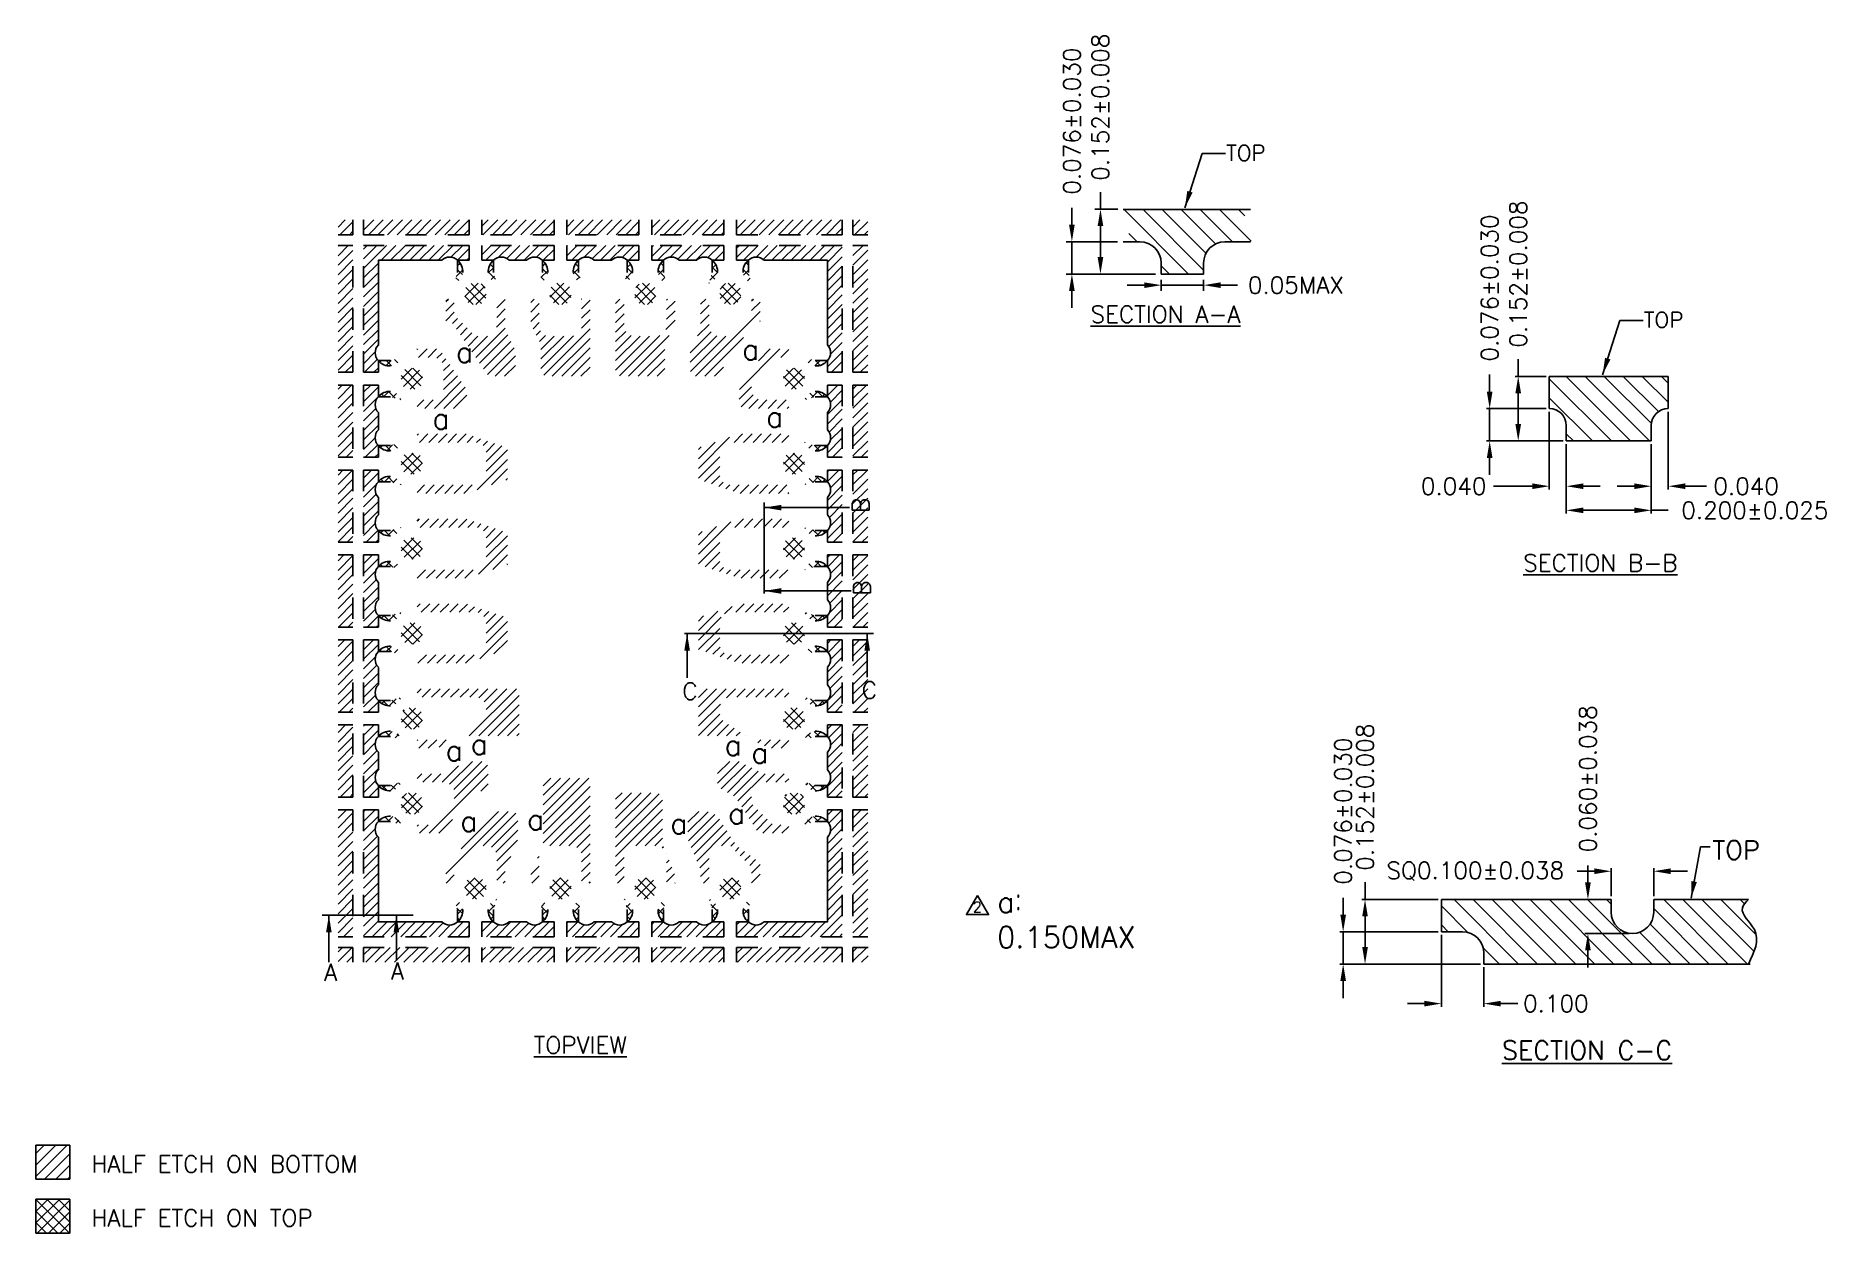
# Model space of a CAD drawing. Header units: millimetres. Extents: x -196.89 to -188.45, y 819.88 to 825.52.
import ezdxf
from ezdxf.enums import TextEntityAlignment as Align

# ---------------------------------------------------------------- set-up
doc = ezdxf.new("R2010")
doc.units = ezdxf.units.MM
doc.linetypes.add('HIDDEN', pattern=[0.375, 0.25, -0.125])
for name, color, linetype in [('1', 7, 'Continuous'), ('1D', 4, 'Continuous'), ('TB', 7, 'Continuous')]:
    doc.layers.add(name, color=color, linetype=linetype)
doc.styles.add('ADESK1', font='romans', dxfattribs={"bigfont": 'AllInOneBig.shx'})
doc.styles.add('Chinese', font='', dxfattribs={"height": 5})
doc.styles.add('SIMPLEX', font='simplex.shx', dxfattribs={"bigfont": 'AllInOneBig.shx'})
doc.styles.get("Standard").update_dxf_attribs({"font": 'txt', "bigfont": 'gbcbig.shx'})
doc.styles.get('Chinese').set_extended_font_data('SimSun')
doc.dimstyles.new('Standard$0', dxfattribs={"dimtxt": 0.08, "dimasz": 0.08, "dimexe": 0.027, "dimexo": 0.027, "dimgap": 0.027, "dimtad": 1, "dimdec": 3, "dimrnd": 0.0005, "dimzin": 1, "dimtxsty": 'SIMPLEX', "dimcen": 0.1905, "dimclrd": 256, "dimclre": 256, "dimclrt": 256, "dimazin": 3, "dimtp": 0.03, "dimtm": 0.05, "dimtfac": 0.8, "dimtdec": 3, "dimtmove": 0, "dimatfit": 3, "dimfxl": 0.05, "dimtzin": 4, "dimlwd": -1, "dimlwe": -1})
doc.dimstyles.new('Standard4', dxfattribs={"dimtxt": 0.08, "dimasz": 0.08, "dimexe": 0.015, "dimexo": 0.015, "dimgap": 0.027, "dimtad": 1, "dimdec": 3, "dimrnd": 0.0005, "dimzin": 1, "dimtxsty": 'SIMPLEX', "dimcen": 0, "dimclrd": 256, "dimclre": 256, "dimclrt": 256, "dimazin": 3, "dimtp": 0.03, "dimtm": 0.05, "dimtfac": 0.8, "dimtdec": 3, "dimtmove": 0, "dimatfit": 3, "dimfxl": 0.05, "dimtzin": 4, "dimlwd": -1, "dimlwe": -1})
doc.dimstyles.new('Standard4$0', dxfattribs={"dimtxt": 0.08, "dimasz": 0.08, "dimexe": 0.015, "dimexo": 0.015, "dimgap": 0.027, "dimtad": 1, "dimdec": 3, "dimrnd": 0.0005, "dimzin": 1, "dimtxsty": 'SIMPLEX', "dimcen": 0.1905, "dimclrd": 256, "dimclre": 256, "dimclrt": 256, "dimazin": 3, "dimtp": 0.03, "dimtm": 0.05, "dimtfac": 0.8, "dimtdec": 3, "dimtmove": 0, "dimatfit": 3, "dimfxl": 0.05, "dimtzin": 4, "dimlwd": -1, "dimlwe": -1})

msp = doc.modelspace()

# ---------------------------------------------------------------- texts
at = {"color": 1, "style": 'ADESK1'}
msp.add_text('2', height=0.0491, dxfattribs=at).set_placement((-192.4724, 821.3929))
at = {"ltscale": 0.1, "char_height": 0.08, "attachment_point": 1, "style": 'Chinese'}
for s, insert, width in [('{\\Fsimplex|c0;\\LSECTION A-A}', (-191.9178, 824.2484), 0.873268), ('{\\Fsimplex|c0;\\LSECTION B-B}', (-189.8802, 823.0775), 0.873268), ('{\\Fsimplex|c134;C}', (-193.8403, 822.4735), 0.093766), ('{\\Fsimplex|c134;C}', (-192.9952, 822.4789), 0.093766), ('{\\Fsimplex|c134;A}', (-195.5274, 821.1506), 0.093766), ('{\\Fsimplex|c134;A}', (-195.2127, 821.156), 0.093766)]:
    msp.add_mtext(s, dxfattribs=dict(at, insert=insert, width=width))
at = {"char_height": 0.1, "width": 0.096627, "attachment_point": 1}
for insert in [(-193.5595, 824.0933), (-194.9071, 824.0808), (-195.0178, 823.7679), (-193.4466, 823.7767), (-194.8378, 822.235), (-194.956, 822.2052), (-193.6421, 822.2304), (-193.5165, 822.1943), (-193.6257, 821.9093), (-194.8873, 821.873), (-194.5723, 821.8804), (-193.8977, 821.8616)]:
    msp.add_mtext('{\\C1;a}', dxfattribs=dict(at, insert=insert))
at = {"ltscale": 0.1, "char_height": 0.08, "width": 0.093766, "attachment_point": 1, "rotation": 90, "style": 'Chinese'}
for insert in [(-193.0399, 823.2726), (-193.0344, 822.8833)]:
    msp.add_mtext('{\\Fsimplex|c134;B}', dxfattribs=dict(at, insert=insert))
at = {"linetype": 'Continuous', "insert": (-192.3575, 821.4918), "char_height": 0.1, "width": 0.509723, "attachment_point": 1}
msp.add_mtext('{\\Fsimplex|c0;\\C1;a\\Ftxt,gbcbig|c134;：\\Fsimplex|c0;0.150MAX}', dxfattribs=at)
at = {"layer": '1D', "linetype": 'ByBlock', "style": 'SIMPLEX'}
for s, p in [('%%UTOPVIEW', (-194.5405, 820.7674)), ('HALF ETCH ON BOTTOM', (-196.6233, 820.2074)), ('HALF ETCH ON TOP', (-196.6233, 819.9536))]:
    msp.add_text(s, height=0.08, dxfattribs=at).set_placement(p, align=Align.MIDDLE_LEFT)
at = {"layer": '1D', "linetype": 'ByBlock', "char_height": 0.08823, "attachment_point": 5, "style": 'SIMPLEX'}
for s, insert in [('TOP', (-188.8777, 821.6856)), ('{\\LSECTION C-C}', (-189.5794, 820.743))]:
    msp.add_mtext(s, dxfattribs=dict(at, insert=insert))
at = {"layer": 'TB', "style": 'ADESK1'}
for p in [(-191.2795, 824.9313), (-189.312, 824.1455)]:
    msp.add_text('TOP', height=0.07363, dxfattribs=at).set_placement(p)

# ---------------------------------------------------------------- blocks, each defined once
blk = doc.blocks.new('*D52')
at = {"ltscale": 0.1, "transparency": 16777216}
for p, q in [((-189.5457, 821.586), (-189.6257, 821.586)), ((-189.4657, 821.468), (-189.4657, 821.601)), ((-189.2657, 821.468), (-189.2657, 821.601)), ((-189.1857, 821.586), (-189.1057, 821.586))]:
    blk.add_line(p, q, dxfattribs=at)
for points in [[(-189.5457, 821.5994), (-189.5457, 821.5727), (-189.4657, 821.586)], [(-189.1857, 821.5994), (-189.1857, 821.5727), (-189.2657, 821.586)]]:
    blk.add_solid(points, dxfattribs=at)
at = {"layer": 'Defpoints', "color": 0, "ltscale": 0.1, "transparency": 16777216}
for p in [(-189.2657, 821.586), (-189.4657, 821.453), (-189.2657, 821.453)]:
    blk.add_point(p, dxfattribs=at)
at = {"ltscale": 0.1, "transparency": 16777216, "insert": (-190.1061, 821.586), "char_height": 0.08, "attachment_point": 5, "style": 'SIMPLEX'}
blk.add_mtext('\\A1;SQ0.100%%P0.038', dxfattribs=at)
blk = doc.blocks.new('*D53')
at = {"ltscale": 0.1, "transparency": 16777216}
for p, q in [((-189.5754, 821.533), (-189.5754, 821.613)), ((-189.4807, 821.453), (-189.5904, 821.453)), ((-189.3807, 821.293), (-189.5904, 821.293)), ((-189.5754, 821.213), (-189.5754, 821.133))]:
    blk.add_line(p, q, dxfattribs=at)
for points in [[(-189.5887, 821.533), (-189.5621, 821.533), (-189.5754, 821.453)], [(-189.5887, 821.213), (-189.5621, 821.213), (-189.5754, 821.293)]]:
    blk.add_solid(points, dxfattribs=at)
at = {"layer": 'Defpoints', "color": 0, "ltscale": 0.1, "transparency": 16777216}
for p in [(-189.5754, 821.453), (-189.4657, 821.453), (-189.3657, 821.293)]:
    blk.add_point(p, dxfattribs=at)
at = {"ltscale": 0.1, "transparency": 16777216, "insert": (-189.5754, 822.021), "char_height": 0.08, "attachment_point": 5, "rotation": 90, "style": 'SIMPLEX'}
blk.add_mtext('\\A1;{\\C1;0.060%%P0.038}', dxfattribs=at)
blk = doc.blocks.new('*D54')
at = {"transparency": 16777216}
for p, q in [((-190.2657, 821.286), (-190.2657, 820.9477)), ((-190.0657, 821.134), (-190.0657, 820.9477)), ((-190.3457, 820.9627), (-190.4257, 820.9627)), ((-189.9857, 820.9627), (-189.9057, 820.9627))]:
    blk.add_line(p, q, dxfattribs=at)
for points in [[(-190.3457, 820.976), (-190.3457, 820.9493), (-190.2657, 820.9627)], [(-189.9857, 820.976), (-189.9857, 820.9493), (-190.0657, 820.9627)]]:
    blk.add_solid(points, dxfattribs=at)
at = {"layer": 'Defpoints', "color": 0, "transparency": 16777216}
for p in [(-190.2657, 821.301), (-190.0657, 821.149), (-190.2657, 820.9627)]:
    blk.add_point(p, dxfattribs=at)
at = {"transparency": 16777216, "insert": (-189.7264, 820.9627), "char_height": 0.08, "attachment_point": 5, "style": 'SIMPLEX'}
blk.add_mtext('\\A1;0.100', dxfattribs=at)
blk = doc.blocks.new('*D243')
at = {"ltscale": 0.1, "transparency": 16777216}
for p, q in [((-190.0382, 823.8443), (-190.0382, 823.9243)), ((-189.7722, 823.7643), (-190.0532, 823.7643)), ((-190.0382, 823.6123), (-190.0382, 823.7643)), ((-189.6922, 823.6123), (-190.0532, 823.6123)), ((-190.0382, 823.5323), (-190.0382, 823.4523))]:
    blk.add_line(p, q, dxfattribs=at)
for points in [[(-190.0515, 823.8443), (-190.0249, 823.8443), (-190.0382, 823.7643)], [(-190.0515, 823.5323), (-190.0249, 823.5323), (-190.0382, 823.6123)]]:
    blk.add_solid(points, dxfattribs=at)
at = {"layer": 'Defpoints', "color": 0, "ltscale": 0.1, "transparency": 16777216}
for p in [(-190.0382, 823.7643), (-189.7572, 823.7643), (-189.6772, 823.6123)]:
    blk.add_point(p, dxfattribs=at)
at = {"ltscale": 0.1, "transparency": 16777216, "insert": (-190.0382, 824.3323), "char_height": 0.08, "attachment_point": 5, "rotation": 90, "style": 'SIMPLEX'}
blk.add_mtext('\\A1;0.076%%p0.030', dxfattribs=at)
blk = doc.blocks.new('*D244')
at = {"ltscale": 0.1, "transparency": 16777216}
for p, q in [((-189.9037, 823.9163), (-189.9037, 823.9975)), ((-189.7722, 823.9163), (-189.9187, 823.9163)), ((-189.9037, 823.6923), (-189.9037, 823.8363)), ((-189.6922, 823.6123), (-189.9187, 823.6123))]:
    blk.add_line(p, q, dxfattribs=at)
for points in [[(-189.917, 823.8363), (-189.8904, 823.8363), (-189.9037, 823.9163)], [(-189.917, 823.6923), (-189.8904, 823.6923), (-189.9037, 823.6123)]]:
    blk.add_solid(points, dxfattribs=at)
at = {"layer": 'Defpoints', "color": 0, "ltscale": 0.1, "transparency": 16777216}
for p in [(-189.9037, 823.9163), (-189.7572, 823.9163), (-189.6772, 823.6123)]:
    blk.add_point(p, dxfattribs=at)
at = {"ltscale": 0.1, "transparency": 16777216, "insert": (-189.9037, 824.3979), "char_height": 0.08, "attachment_point": 5, "rotation": 90, "style": 'SIMPLEX'}
blk.add_mtext('\\A1;0.152%%P0.008', dxfattribs=at)
blk = doc.blocks.new('*D245')
at = {"ltscale": 0.1, "transparency": 16777216}
for p, q in [((-189.7572, 823.7493), (-189.7572, 823.3839)), ((-189.6772, 823.5973), (-189.6772, 823.3839)), ((-189.8372, 823.3989), (-190.0208, 823.3989)), ((-189.5972, 823.3989), (-189.5172, 823.3989))]:
    blk.add_line(p, q, dxfattribs=at)
for points in [[(-189.8372, 823.4123), (-189.8372, 823.3856), (-189.7572, 823.3989)], [(-189.5972, 823.4123), (-189.5972, 823.3856), (-189.6772, 823.3989)]]:
    blk.add_solid(points, dxfattribs=at)
at = {"layer": 'Defpoints', "color": 0, "ltscale": 0.1, "transparency": 16777216}
for p in [(-189.7572, 823.7643), (-189.6772, 823.6123), (-189.6772, 823.3989)]:
    blk.add_point(p, dxfattribs=at)
at = {"ltscale": 0.1, "transparency": 16777216, "insert": (-190.2078, 823.3989), "char_height": 0.08, "attachment_point": 5, "style": 'SIMPLEX'}
blk.add_mtext('\\A1;0.040', dxfattribs=at)
blk = doc.blocks.new('*D246')
at = {"transparency": 16777216}
for p, q in [((-189.6772, 823.5973), (-189.6772, 823.2704)), ((-189.2772, 823.5973), (-189.2772, 823.2704)), ((-189.5972, 823.2854), (-189.3572, 823.2854)), ((-189.2772, 823.2854), (-189.1972, 823.2854))]:
    blk.add_line(p, q, dxfattribs=at)
for points in [[(-189.5972, 823.2988), (-189.5972, 823.2721), (-189.6772, 823.2854)], [(-189.3572, 823.2988), (-189.3572, 823.2721), (-189.2772, 823.2854)]]:
    blk.add_solid(points, dxfattribs=at)
at = {"layer": 'Defpoints', "color": 0, "transparency": 16777216}
for p in [(-189.6772, 823.6123), (-189.2772, 823.6123), (-189.2772, 823.2854)]:
    blk.add_point(p, dxfattribs=at)
at = {"transparency": 16777216, "insert": (-188.7893, 823.2854), "char_height": 0.08, "attachment_point": 5, "style": 'SIMPLEX'}
blk.add_mtext('\\A1;0.200%%P0.025', dxfattribs=at)
blk = doc.blocks.new('*D247')
at = {"ltscale": 0.1, "transparency": 16777216}
for p, q in [((-189.1972, 823.7493), (-189.1972, 823.3839)), ((-189.2772, 823.5973), (-189.2772, 823.3839)), ((-189.3572, 823.3989), (-189.4372, 823.3989)), ((-189.1172, 823.3989), (-189.0172, 823.3989))]:
    blk.add_line(p, q, dxfattribs=at)
for points in [[(-189.3572, 823.4123), (-189.3572, 823.3856), (-189.2772, 823.3989)], [(-189.1172, 823.4123), (-189.1172, 823.3856), (-189.1972, 823.3989)]]:
    blk.add_solid(points, dxfattribs=at)
at = {"layer": 'Defpoints', "color": 0, "ltscale": 0.1, "transparency": 16777216}
for p in [(-189.1972, 823.7643), (-189.2772, 823.6123), (-189.2772, 823.3989)]:
    blk.add_point(p, dxfattribs=at)
at = {"ltscale": 0.1, "transparency": 16777216, "insert": (-188.8302, 823.3989), "char_height": 0.08, "attachment_point": 5, "style": 'SIMPLEX'}
blk.add_mtext('\\A1;0.040', dxfattribs=at)
blk = doc.blocks.new('*D248')
at = {"ltscale": 0.1, "transparency": 16777216}
for p, q in [((-190.7282, 821.381), (-190.7282, 821.461)), ((-190.2807, 821.301), (-190.7432, 821.301)), ((-190.7282, 821.149), (-190.7282, 821.301)), ((-190.2007, 821.149), (-190.7432, 821.149)), ((-190.7282, 821.069), (-190.7282, 820.989))]:
    blk.add_line(p, q, dxfattribs=at)
for points in [[(-190.7415, 821.381), (-190.7148, 821.381), (-190.7282, 821.301)], [(-190.7415, 821.069), (-190.7148, 821.069), (-190.7282, 821.149)]]:
    blk.add_solid(points, dxfattribs=at)
at = {"layer": 'Defpoints', "color": 0, "ltscale": 0.1, "transparency": 16777216}
for p in [(-190.7282, 821.301), (-190.2657, 821.301), (-190.1857, 821.149)]:
    blk.add_point(p, dxfattribs=at)
at = {"ltscale": 0.1, "transparency": 16777216, "insert": (-190.7282, 821.869), "char_height": 0.08, "attachment_point": 5, "rotation": 90, "style": 'SIMPLEX'}
blk.add_mtext('\\A1;0.076%%P0.030', dxfattribs=at)
blk = doc.blocks.new('*D249')
at = {"ltscale": 0.1, "transparency": 16777216}
for p, q in [((-190.6251, 821.453), (-190.6251, 821.5342)), ((-190.2807, 821.453), (-190.6401, 821.453)), ((-190.6251, 821.229), (-190.6251, 821.373)), ((-190.0807, 821.149), (-190.6401, 821.149))]:
    blk.add_line(p, q, dxfattribs=at)
for points in [[(-190.6384, 821.373), (-190.6118, 821.373), (-190.6251, 821.453)], [(-190.6384, 821.229), (-190.6118, 821.229), (-190.6251, 821.149)]]:
    blk.add_solid(points, dxfattribs=at)
at = {"layer": 'Defpoints', "color": 0, "ltscale": 0.1, "transparency": 16777216}
for p in [(-190.6251, 821.453), (-190.2657, 821.453), (-190.0657, 821.149)]:
    blk.add_point(p, dxfattribs=at)
at = {"ltscale": 0.1, "transparency": 16777216, "insert": (-190.6251, 821.9346), "char_height": 0.08, "attachment_point": 5, "rotation": 90, "style": 'SIMPLEX'}
blk.add_mtext('\\A1;0.152%%P0.008', dxfattribs=at)
blk = doc.blocks.new('*D264')
at = {"ltscale": 0.1, "transparency": 16777216}
for p, q in [((-192.0057, 824.6301), (-192.0057, 824.7101)), ((-191.7908, 824.5501), (-192.0327, 824.5501)), ((-192.0057, 824.3981), (-192.0057, 824.5501)), ((-191.6122, 824.3981), (-192.0327, 824.3981)), ((-192.0057, 824.3181), (-192.0057, 824.2381))]:
    blk.add_line(p, q, dxfattribs=at)
for points in [[(-192.0191, 824.6301), (-191.9924, 824.6301), (-192.0057, 824.5501)], [(-192.0191, 824.3181), (-191.9924, 824.3181), (-192.0057, 824.3981)]]:
    blk.add_solid(points, dxfattribs=at)
at = {"layer": 'Defpoints', "color": 0, "ltscale": 0.1, "transparency": 16777216}
for p in [(-192.0057, 824.5501), (-191.7638, 824.5501), (-191.5852, 824.3981)]:
    blk.add_point(p, dxfattribs=at)
at = {"ltscale": 0.1, "transparency": 16777216, "insert": (-192.0057, 825.1181), "char_height": 0.08, "attachment_point": 5, "rotation": 90, "style": 'SIMPLEX'}
blk.add_mtext('\\A1;0.076%%P0.030', dxfattribs=at)
blk = doc.blocks.new('*D265')
at = {"ltscale": 0.1, "transparency": 16777216}
for p, q in [((-191.8712, 824.7034), (-191.8712, 824.7834)), ((-191.789, 824.7034), (-191.8982, 824.7034)), ((-191.8712, 824.4781), (-191.8712, 824.6234)), ((-191.6122, 824.3981), (-191.8982, 824.3981))]:
    blk.add_line(p, q, dxfattribs=at)
for points in [[(-191.8846, 824.6234), (-191.8579, 824.6234), (-191.8712, 824.7034)], [(-191.8846, 824.4781), (-191.8579, 824.4781), (-191.8712, 824.3981)]]:
    blk.add_solid(points, dxfattribs=at)
at = {"layer": 'Defpoints', "color": 0, "ltscale": 0.1, "transparency": 16777216}
for p in [(-191.8712, 824.7034), (-191.762, 824.7034), (-191.5852, 824.3981)]:
    blk.add_point(p, dxfattribs=at)
at = {"ltscale": 0.1, "transparency": 16777216, "insert": (-191.8712, 825.1837), "char_height": 0.08, "attachment_point": 5, "rotation": 90, "style": 'SIMPLEX'}
blk.add_mtext('\\A1;0.152%%P0.008', dxfattribs=at)
blk = doc.blocks.new('*D266')
at = {"ltscale": 0.1, "transparency": 16777216}
for p, q in [((-191.6652, 824.3456), (-191.7452, 824.3456)), ((-191.5852, 824.3711), (-191.5852, 824.3186)), ((-191.5852, 824.3456), (-191.3852, 824.3456)), ((-191.3852, 824.3711), (-191.3852, 824.3186)), ((-191.3052, 824.3456), (-191.2252, 824.3456))]:
    blk.add_line(p, q, dxfattribs=at)
for points in [[(-191.6652, 824.3589), (-191.6652, 824.3322), (-191.5852, 824.3456)], [(-191.3052, 824.3589), (-191.3052, 824.3322), (-191.3852, 824.3456)]]:
    blk.add_solid(points, dxfattribs=at)
at = {"layer": 'Defpoints', "color": 0, "ltscale": 0.1, "transparency": 16777216}
for p in [(-191.5852, 824.3981), (-191.3852, 824.3981), (-191.3852, 824.3456)]:
    blk.add_point(p, dxfattribs=at)
at = {"ltscale": 0.1, "transparency": 16777216, "insert": (-190.9506, 824.3456), "char_height": 0.08, "attachment_point": 5, "style": 'SIMPLEX'}
blk.add_mtext('\\A1;0.05MAX', dxfattribs=at)

# ---------------------------------------------------------------- dimensions: what is measured, and where the dimension line sits
at = {"ltscale": 0.1}
for base, p1, p2, text, dimstyle, picture, middle in [((-191.8712, 824.7034), (-191.5852, 824.3981), (-191.762, 824.7034), '0.152%%P0.008', 'Standard$0', '*D265', (-191.8712, 825.1837)), ((-192.0057, 824.5501), (-191.5852, 824.3981), (-191.7638, 824.5501), '0.076%%P0.030', 'Standard$0', '*D264', (-192.0057, 825.1181)), ((-189.9037, 823.9163), (-189.6772, 823.6123), (-189.7572, 823.9163), '0.152%%P0.008', 'Standard4$0', '*D244', (-189.9037, 824.3979)), ((-190.0382, 823.7643), (-189.6772, 823.6123), (-189.7572, 823.7643), '0.076%%p0.030', 'Standard4$0', '*D243', (-190.0382, 824.3323)), ((-190.7282, 821.301), (-190.1857, 821.149), (-190.2657, 821.301), '0.076%%P0.030', 'Standard4$0', '*D248', (-190.7282, 821.869)), ((-190.6251, 821.453), (-190.0657, 821.149), (-190.2657, 821.453), '0.152%%P0.008', 'Standard4$0', '*D249', (-190.6251, 821.9346))]:
    dim = msp.add_linear_dim(base=base, p1=p1, p2=p2, angle=90, text=text, dimstyle=dimstyle, dxfattribs=at)
    dim.commit()
    dim.dimension.update_dxf_attribs({"geometry": picture, "text_midpoint": middle, "dimtype": 160})
at = {"color": 0, "ltscale": 0.1}
dim = msp.add_linear_dim(base=(-191.3852, 824.3456), p1=(-191.5852, 824.3981), p2=(-191.3852, 824.3981), text='0.05MAX', dimstyle='Standard$0', dxfattribs=at)
dim.commit()
dim.dimension.update_dxf_attribs({"geometry": '*D266', "text_midpoint": (-190.9506, 824.3456)})
at = {"ltscale": 0.1}
for base, p1, p2, text, picture, middle in [((-189.6772, 823.3989), (-189.7572, 823.7643), (-189.6772, 823.6123), '0.040', '*D245', (-190.2078, 823.3989)), ((-189.2772, 823.3989), (-189.1972, 823.7643), (-189.2772, 823.6123), '0.040', '*D247', (-188.8302, 823.3989)), ((-189.2657, 821.586), (-189.4657, 821.453), (-189.2657, 821.453), 'SQ0.100%%P0.038', '*D52', (-190.1061, 821.586))]:
    dim = msp.add_linear_dim(base=base, p1=p1, p2=p2, text=text, dimstyle='Standard4', dxfattribs=at)
    dim.commit()
    dim.dimension.update_dxf_attribs({"geometry": picture, "text_midpoint": middle, "dimtype": 160})
at = {"color": 0}
dim = msp.add_linear_dim(base=(-189.2772, 823.2854), p1=(-189.6772, 823.6123), p2=(-189.2772, 823.6123), text='0.200%%P0.025', dimstyle='Standard4', dxfattribs=at)
dim.commit()
dim.dimension.update_dxf_attribs({"geometry": '*D246', "text_midpoint": (-188.7893, 823.2854), "dimtype": 160})
at = {"color": 1, "ltscale": 0.1}
dim = msp.add_linear_dim(base=(-189.5754, 821.453), p1=(-189.3657, 821.293), p2=(-189.4657, 821.453), angle=90, text='{\\C1;0.060%%P0.038}', dimstyle='Standard4', dxfattribs=at)
dim.commit()
dim.dimension.update_dxf_attribs({"geometry": '*D53', "text_midpoint": (-189.5754, 822.021), "dimtype": 160})
dim = msp.add_linear_dim(base=(-190.2657, 820.9627), p1=(-190.0657, 821.149), p2=(-190.2657, 821.301), text='0.100', dimstyle='Standard4')
dim.commit()
dim.dimension.update_dxf_attribs({"geometry": '*D54', "text_midpoint": (-189.7264, 820.9627), "dimtype": 160})

# ---------------------------------------------------------------- hatches: boundary and pattern name
h = msp.add_hatch()
h.set_pattern_fill('ANSI31', color=4, scale=0.01, style=0)
h.set_pattern_definition([(45, (-192.997516, 823.266988), (-0.02245064, 0.02245064), [])])
h.paths.add_polyline_path([(-192.967, 823.4752), (-193.037, 823.4752), (-193.037, 823.1352), (-192.967, 823.1352)])
h.paths.add_polyline_path([(-192.967, 823.0752), (-193.037, 823.0752), (-193.037, 822.7352), (-192.967, 822.7352)])
h.paths.add_polyline_path([(-192.967, 822.6752), (-193.037, 822.6752), (-193.037, 822.3352), (-192.967, 822.3352)])
h.paths.add_polyline_path([(-195.392, 821.3786), (-195.462, 821.3786), (-195.462, 821.2777), (-195.392, 821.2777)])
h.paths.add_polyline_path([(-192.9657, 821.2277), (-193.037, 821.2277), (-193.037, 821.1577), (-192.9657, 821.1577)])
h.paths.add_polyline_path([(-192.9675, 824.6527), (-193.037, 824.6527), (-193.037, 824.5827), (-192.967, 824.5827)])
h.paths.add_polyline_path([(-192.967, 821.8752), (-193.037, 821.8752), (-193.037, 821.2777), (-192.967, 821.2777)])
h.paths.add_polyline_path([(-192.967, 822.2752), (-193.037, 822.2752), (-193.037, 821.9352), (-192.967, 821.9352)])
h.paths.add_polyline_path([(-192.967, 823.8752), (-193.037, 823.8752), (-193.037, 823.5352), (-192.967, 823.5352)])
h.paths.add_polyline_path([(-192.967, 824.5327), (-193.037, 824.5327), (-193.037, 823.9352), (-192.967, 823.9352)])
h.paths.add_polyline_path([(-195.392, 821.2277), (-195.462, 821.2277), (-195.462, 821.1577), (-195.392, 821.1577)])
h.paths.add_polyline_path([(-195.392, 824.6527), (-195.462, 824.6527), (-195.462, 824.5827), (-195.392, 824.5827)])
h.paths.add_polyline_path([(-195.392, 821.8752), (-195.462, 821.8752), (-195.462, 821.3786), (-195.392, 821.3786)])
h.paths.add_polyline_path([(-195.392, 822.2752), (-195.462, 822.2752), (-195.462, 821.9352), (-195.392, 821.9352)])
h.paths.add_polyline_path([(-195.392, 822.6752), (-195.462, 822.6752), (-195.462, 822.3352), (-195.392, 822.3352)])
h.paths.add_polyline_path([(-195.392, 823.0752), (-195.462, 823.0752), (-195.462, 822.7352), (-195.392, 822.7352)])
h.paths.add_polyline_path([(-195.392, 823.4752), (-195.462, 823.4752), (-195.462, 823.1352), (-195.392, 823.1352)])
h.paths.add_polyline_path([(-195.392, 823.8752), (-195.462, 823.8752), (-195.462, 823.5352), (-195.392, 823.5352)])
h.paths.add_polyline_path([(-195.392, 824.5327), (-195.462, 824.5327), (-195.462, 823.9352), (-195.392, 823.9352)])
h.paths.add_polyline_path([(-193.087, 821.2277), (-193.5845, 821.2277), (-193.5845, 821.1577), (-193.087, 821.1577)])
h.paths.add_polyline_path([(-193.6445, 821.2277), (-193.9845, 821.2277), (-193.9845, 821.1577), (-193.6445, 821.1577)])
h.paths.add_polyline_path([(-194.0445, 821.2277), (-194.3845, 821.2277), (-194.3845, 821.1577), (-194.0445, 821.1577)])
h.paths.add_polyline_path([(-194.4445, 821.2277), (-194.7845, 821.2277), (-194.7845, 821.1577), (-194.4445, 821.1577)])
h.paths.add_polyline_path([(-194.8445, 821.2277), (-195.342, 821.2277), (-195.342, 821.1577), (-194.8445, 821.1577)])
h.paths.add_polyline_path([(-194.8445, 824.6527), (-195.342, 824.6527), (-195.342, 824.5827), (-194.8445, 824.5827)])
h.paths.add_polyline_path([(-194.4445, 824.6527), (-194.7845, 824.6527), (-194.7845, 824.5827), (-194.4445, 824.5827)])
h.paths.add_polyline_path([(-194.0445, 824.6527), (-194.3845, 824.6527), (-194.3845, 824.5827), (-194.0445, 824.5827)])
h.paths.add_polyline_path([(-193.6445, 824.6527), (-193.9845, 824.6527), (-193.9845, 824.5827), (-193.6445, 824.5827)])
h.paths.add_polyline_path([(-193.087, 824.6527), (-193.5845, 824.6527), (-193.5845, 824.5827), (-193.087, 824.5827)])
edge = h.paths.add_edge_path()
edge.add_line((-194.4445, 821.3477), (-194.4995, 821.3477))
edge.add_arc((-194.5365, 821.3859), 0.0532, 225.89198, 314.10802, ccw=False)
edge.add_line((-194.5735, 821.3477), (-194.6554, 821.3477))
edge.add_arc((-194.6925, 821.3859), 0.0532, 225.89198, 314.10802, ccw=False)
edge.add_line((-194.7295, 821.3477), (-194.7845, 821.3477))
edge.add_line((-194.7845, 821.3477), (-194.7845, 821.2777))
edge.add_line((-194.7845, 821.2777), (-194.4445, 821.2777))
edge.add_line((-194.4445, 821.2777), (-194.4445, 821.3477))
edge = h.paths.add_edge_path()
edge.add_line((-194.0445, 821.3477), (-194.0995, 821.3477))
edge.add_arc((-194.1365, 821.3859), 0.0532, 225.89198, 314.10802, ccw=False)
edge.add_line((-194.1735, 821.3477), (-194.2554, 821.3477))
edge.add_arc((-194.2925, 821.3859), 0.0532, 225.89198, 314.10802, ccw=False)
edge.add_line((-194.3295, 821.3477), (-194.3845, 821.3477))
edge.add_line((-194.3845, 821.3477), (-194.3845, 821.2777))
edge.add_line((-194.3845, 821.2777), (-194.0445, 821.2777))
edge.add_line((-194.0445, 821.2777), (-194.0445, 821.3477))
edge = h.paths.add_edge_path()
edge.add_line((-193.6445, 821.3477), (-193.6995, 821.3477))
edge.add_arc((-193.7365, 821.3859), 0.0532, 225.89198, 314.10802, ccw=False)
edge.add_line((-193.7735, 821.3477), (-193.8554, 821.3477))
edge.add_arc((-193.8925, 821.3859), 0.0532, 225.89198, 314.10802, ccw=False)
edge.add_line((-193.9295, 821.3477), (-193.9845, 821.3477))
edge.add_line((-193.9845, 821.3477), (-193.9845, 821.2777))
edge.add_line((-193.9845, 821.2777), (-193.6445, 821.2777))
edge.add_line((-193.6445, 821.2777), (-193.6445, 821.3477))
edge = h.paths.add_edge_path()
edge.add_line((-193.087, 821.8752), (-193.157, 821.8752))
edge.add_line((-193.157, 821.8752), (-193.157, 821.8202))
edge.add_arc((-193.1952, 821.7832), 0.0532, 315.89347, 44.1064, ccw=False)
edge.add_line((-193.157, 821.7461), (-193.157, 821.3477))
edge.add_line((-193.157, 821.3477), (-193.4554, 821.3477))
edge.add_arc((-193.4925, 821.3859), 0.0532, 225.89198, 314.10802, ccw=False)
edge.add_line((-193.5295, 821.3477), (-193.5845, 821.3477))
edge.add_line((-193.5845, 821.3477), (-193.5845, 821.2777))
edge.add_line((-193.5845, 821.2777), (-193.087, 821.2777))
edge.add_line((-193.087, 821.2777), (-193.087, 821.8752))
edge = h.paths.add_edge_path()
edge.add_line((-194.8445, 821.3477), (-194.8995, 821.3477))
edge.add_arc((-194.9365, 821.3859), 0.0532, 225.89198, 314.10802, ccw=False)
edge.add_line((-194.9735, 821.3477), (-195.272, 821.3477))
edge.add_line((-195.272, 821.3477), (-195.272, 821.7461))
edge.add_arc((-195.2338, 821.7832), 0.0532, 135.8936, 224.10653, ccw=False)
edge.add_line((-195.272, 821.8202), (-195.272, 821.8752))
edge.add_line((-195.272, 821.8752), (-195.342, 821.8752))
edge.add_line((-195.342, 821.8752), (-195.342, 821.2777))
edge.add_line((-195.342, 821.2777), (-194.8445, 821.2777))
edge.add_line((-194.8445, 821.2777), (-194.8445, 821.3477))
edge = h.paths.add_edge_path()
edge.add_line((-195.272, 822.0642), (-195.272, 822.1461))
edge.add_arc((-195.2338, 822.1832), 0.0532, 135.8936, 224.10653, ccw=False)
edge.add_line((-195.272, 822.2202), (-195.272, 822.2752))
edge.add_line((-195.272, 822.2752), (-195.342, 822.2752))
edge.add_line((-195.342, 822.2752), (-195.342, 821.9352))
edge.add_line((-195.342, 821.9352), (-195.272, 821.9352))
edge.add_line((-195.272, 821.9352), (-195.272, 821.9902))
edge.add_arc((-195.2338, 822.0272), 0.0532, 135.89347, 224.10653, ccw=False)
edge = h.paths.add_edge_path()
edge.add_arc((-195.2338, 822.5832), 0.0532, 135.8936, 224.10653, ccw=False)
edge.add_line((-195.272, 822.6202), (-195.272, 822.6752))
edge.add_line((-195.272, 822.6752), (-195.342, 822.6752))
edge.add_line((-195.342, 822.6752), (-195.342, 822.3352))
edge.add_line((-195.342, 822.3352), (-195.272, 822.3352))
edge.add_line((-195.272, 822.3352), (-195.272, 822.3902))
edge.add_arc((-195.2338, 822.4272), 0.0532, 135.89347, 224.10653, ccw=False)
edge.add_line((-195.272, 822.4642), (-195.272, 822.5461))
edge = h.paths.add_edge_path()
edge.add_line((-195.272, 822.8642), (-195.272, 822.9461))
edge.add_arc((-195.2338, 822.9832), 0.0532, 135.8936, 224.10653, ccw=False)
edge.add_line((-195.272, 823.0202), (-195.272, 823.0752))
edge.add_line((-195.272, 823.0752), (-195.342, 823.0752))
edge.add_line((-195.342, 823.0752), (-195.342, 822.7352))
edge.add_line((-195.342, 822.7352), (-195.272, 822.7352))
edge.add_line((-195.272, 822.7352), (-195.272, 822.7902))
edge.add_arc((-195.2338, 822.8272), 0.0532, 135.89347, 224.10653, ccw=False)
edge = h.paths.add_edge_path()
edge.add_line((-195.272, 823.2642), (-195.272, 823.3461))
edge.add_arc((-195.2338, 823.3832), 0.0532, 135.8936, 224.10653, ccw=False)
edge.add_line((-195.272, 823.4202), (-195.272, 823.4752))
edge.add_line((-195.272, 823.4752), (-195.342, 823.4752))
edge.add_line((-195.342, 823.4752), (-195.342, 823.1352))
edge.add_line((-195.342, 823.1352), (-195.272, 823.1352))
edge.add_line((-195.272, 823.1352), (-195.272, 823.1902))
edge.add_arc((-195.2338, 823.2272), 0.0532, 135.89347, 224.10653, ccw=False)
edge = h.paths.add_edge_path()
edge.add_line((-195.272, 823.6642), (-195.272, 823.7461))
edge.add_arc((-195.2338, 823.7832), 0.0532, 135.8936, 224.10653, ccw=False)
edge.add_line((-195.272, 823.8202), (-195.272, 823.8752))
edge.add_line((-195.272, 823.8752), (-195.342, 823.8752))
edge.add_line((-195.342, 823.8752), (-195.342, 823.5352))
edge.add_line((-195.342, 823.5352), (-195.272, 823.5352))
edge.add_line((-195.272, 823.5352), (-195.272, 823.5902))
edge.add_arc((-195.2338, 823.6272), 0.0532, 135.89347, 224.10653, ccw=False)
edge = h.paths.add_edge_path()
edge.add_line((-195.272, 824.1461), (-195.272, 824.4627))
edge.add_line((-195.272, 824.4627), (-194.9735, 824.4627))
edge.add_arc((-194.9365, 824.4245), 0.0532, 45.89198, 134.10802, ccw=False)
edge.add_line((-194.8995, 824.4627), (-194.8445, 824.4627))
edge.add_line((-194.8445, 824.4627), (-194.8445, 824.5327))
edge.add_line((-194.8445, 824.5327), (-195.342, 824.5327))
edge.add_line((-195.342, 824.5327), (-195.342, 823.9352))
edge.add_line((-195.342, 823.9352), (-195.272, 823.9352))
edge.add_line((-195.272, 823.9352), (-195.272, 823.9902))
edge.add_arc((-195.2338, 824.0272), 0.0532, 135.89347, 224.10653, ccw=False)
edge.add_line((-195.272, 824.0642), (-195.272, 824.1461))
edge = h.paths.add_edge_path()
edge.add_line((-194.4445, 824.5327), (-194.7845, 824.5327))
edge.add_line((-194.7845, 824.5327), (-194.7845, 824.4627))
edge.add_line((-194.7845, 824.4627), (-194.7295, 824.4627))
edge.add_arc((-194.6925, 824.4245), 0.0532, 45.89198, 134.10802, ccw=False)
edge.add_line((-194.6554, 824.4627), (-194.5735, 824.4627))
edge.add_arc((-194.5365, 824.4245), 0.0532, 45.89198, 134.10802, ccw=False)
edge.add_line((-194.4995, 824.4627), (-194.4445, 824.4627))
edge.add_line((-194.4445, 824.4627), (-194.4445, 824.5327))
edge = h.paths.add_edge_path()
edge.add_line((-194.0445, 824.5327), (-194.3845, 824.5327))
edge.add_line((-194.3845, 824.5327), (-194.3845, 824.4627))
edge.add_line((-194.3845, 824.4627), (-194.3295, 824.4627))
edge.add_arc((-194.2925, 824.4245), 0.0532, 45.89198, 134.10802, ccw=False)
edge.add_line((-194.2554, 824.4627), (-194.1735, 824.4627))
edge.add_arc((-194.1365, 824.4245), 0.0532, 45.89198, 134.10802, ccw=False)
edge.add_line((-194.0995, 824.4627), (-194.0445, 824.4627))
edge.add_line((-194.0445, 824.4627), (-194.0445, 824.5327))
edge = h.paths.add_edge_path()
edge.add_line((-193.6445, 824.5327), (-193.9845, 824.5327))
edge.add_line((-193.9845, 824.5327), (-193.9845, 824.4627))
edge.add_line((-193.9845, 824.4627), (-193.9295, 824.4627))
edge.add_arc((-193.8925, 824.4245), 0.0532, 45.89198, 134.10802, ccw=False)
edge.add_line((-193.8554, 824.4627), (-193.7735, 824.4627))
edge.add_arc((-193.7365, 824.4245), 0.0532, 45.89198, 134.10802, ccw=False)
edge.add_line((-193.6995, 824.4627), (-193.6445, 824.4627))
edge.add_line((-193.6445, 824.4627), (-193.6445, 824.5327))
edge = h.paths.add_edge_path()
edge.add_line((-193.087, 824.5327), (-193.5845, 824.5327))
edge.add_line((-193.5845, 824.5327), (-193.5845, 824.4627))
edge.add_line((-193.5845, 824.4627), (-193.5295, 824.4627))
edge.add_arc((-193.4925, 824.4245), 0.0532, 45.89198, 134.10802, ccw=False)
edge.add_line((-193.4554, 824.4627), (-193.157, 824.4627))
edge.add_line((-193.157, 824.4627), (-193.157, 824.1461))
edge.add_line((-193.157, 824.1461), (-193.157, 824.0642))
edge.add_arc((-193.1952, 824.0272), 0.0532, 315.89347, 44.10653, ccw=False)
edge.add_line((-193.157, 823.9902), (-193.157, 823.9352))
edge.add_line((-193.157, 823.9352), (-193.087, 823.9352))
edge.add_line((-193.087, 823.9352), (-193.087, 824.5327))
edge = h.paths.add_edge_path()
edge.add_line((-193.087, 823.8752), (-193.157, 823.8752))
edge.add_line((-193.157, 823.8752), (-193.157, 823.8202))
edge.add_arc((-193.1952, 823.7832), 0.0532, 315.89347, 44.1064, ccw=False)
edge.add_line((-193.157, 823.7461), (-193.157, 823.6642))
edge.add_arc((-193.1952, 823.6272), 0.0532, 315.89347, 44.10653, ccw=False)
edge.add_line((-193.157, 823.5902), (-193.157, 823.5352))
edge.add_line((-193.157, 823.5352), (-193.087, 823.5352))
edge.add_line((-193.087, 823.5352), (-193.087, 823.8752))
edge = h.paths.add_edge_path()
edge.add_line((-193.087, 823.4752), (-193.157, 823.4752))
edge.add_line((-193.157, 823.4752), (-193.157, 823.4202))
edge.add_arc((-193.1952, 823.3832), 0.0532, 315.89347, 44.1064, ccw=False)
edge.add_line((-193.157, 823.3461), (-193.157, 823.2642))
edge.add_arc((-193.1952, 823.2272), 0.0532, 315.89347, 44.10653, ccw=False)
edge.add_line((-193.157, 823.1902), (-193.157, 823.1352))
edge.add_line((-193.157, 823.1352), (-193.087, 823.1352))
edge.add_line((-193.087, 823.1352), (-193.087, 823.4752))
edge = h.paths.add_edge_path()
edge.add_line((-193.087, 823.0752), (-193.157, 823.0752))
edge.add_line((-193.157, 823.0752), (-193.157, 823.0202))
edge.add_arc((-193.1952, 822.9832), 0.0532, 315.89347, 44.1064, ccw=False)
edge.add_line((-193.157, 822.9461), (-193.157, 822.8642))
edge.add_arc((-193.1952, 822.8272), 0.0532, 315.89347, 44.10653, ccw=False)
edge.add_line((-193.157, 822.7902), (-193.157, 822.7352))
edge.add_line((-193.157, 822.7352), (-193.087, 822.7352))
edge.add_line((-193.087, 822.7352), (-193.087, 823.0752))
edge = h.paths.add_edge_path()
edge.add_line((-193.087, 822.6752), (-193.157, 822.6752))
edge.add_line((-193.157, 822.6752), (-193.157, 822.6202))
edge.add_arc((-193.1952, 822.5832), 0.0532, 315.89347, 44.1064, ccw=False)
edge.add_line((-193.157, 822.5461), (-193.157, 822.4642))
edge.add_arc((-193.1952, 822.4272), 0.0532, 315.89347, 44.10653, ccw=False)
edge.add_line((-193.157, 822.3902), (-193.157, 822.3352))
edge.add_line((-193.157, 822.3352), (-193.087, 822.3352))
edge.add_line((-193.087, 822.3352), (-193.087, 822.6752))
edge = h.paths.add_edge_path()
edge.add_line((-193.087, 822.2752), (-193.157, 822.2752))
edge.add_line((-193.157, 822.2752), (-193.157, 822.2202))
edge.add_arc((-193.1952, 822.1832), 0.0532, 315.89347, 44.1064, ccw=False)
edge.add_line((-193.157, 822.1461), (-193.157, 822.0642))
edge.add_arc((-193.1952, 822.0272), 0.0532, 315.89347, 44.10653, ccw=False)
edge.add_line((-193.157, 821.9902), (-193.157, 821.9352))
edge.add_line((-193.157, 821.9352), (-193.087, 821.9352))
edge.add_line((-193.087, 821.9352), (-193.087, 822.2752))
at = {"ltscale": 0.1}
h = msp.add_hatch(dxfattribs=at)
h.set_pattern_fill('ANSI31', color=0, scale=0.02, angle=90, style=0)
h.set_pattern_definition([(135, (-195.27254, 823.09554), (-0.0449013, -0.0449013), [])])
edge = h.paths.add_edge_path()
edge.add_spline(control_points=[(-191.1648, 824.5501), (-191.1527, 824.5585), (-191.1127, 824.6018), (-191.2205, 824.6606), (-191.1763, 824.6935), (-191.1648, 824.7021)], knot_values=[0, 0, 0, 0, 0.03085, 0.109821, 0.137676, 0.137676, 0.137676, 0.137676], degree=3, periodic=0)
edge.add_line((-191.1648, 824.7021), (-191.7636, 824.7021))
edge.add_spline(control_points=[(-191.7636, 824.7021), (-191.7746, 824.6939), (-191.8167, 824.6612), (-191.7099, 824.603), (-191.7499, 824.5597), (-191.762, 824.5514)], knot_values=[0.001312, 0.001312, 0.001312, 0.001312, 0.027856, 0.106827, 0.137676, 0.137676, 0.137676, 0.137676], degree=3, periodic=0)
edge.add_line((-191.7636, 824.5501), (-191.6852, 824.5501))
edge.add_arc((-191.6852, 824.4501), 0.1, 360, 90, ccw=False)
edge.add_line((-191.5852, 824.4501), (-191.5852, 824.3981))
edge.add_line((-191.5852, 824.3981), (-191.3852, 824.3981))
edge.add_line((-191.3852, 824.3981), (-191.3852, 824.4501))
edge.add_arc((-191.2852, 824.4501), 0.1, 90, 180, ccw=False)
edge.add_line((-191.2852, 824.5501), (-191.1648, 824.5501))
h = msp.add_hatch()
h.set_pattern_fill('ANSI37', color=6, scale=0.01, style=0)
h.set_pattern_definition([(45, (-193.53951, 824.405486), (-0.02245064, 0.02245064), []), (135, (-193.53951, 824.405486), (-0.02245064, -0.02245064), [])])
h.paths.add_polyline_path([(-193.5295, 824.4627, 0.242153), (-193.5545, 824.4052, 0.301963), (-193.5145, 824.3552), (-193.5295, 824.4052)])
h.paths.add_polyline_path([(-193.5645, 824.3152, 0.414214), (-193.6045, 824.3552), (-193.6245, 824.3552, 0.414214), (-193.6645, 824.3152), (-193.6645, 824.2952, 0.414214), (-193.6245, 824.2552), (-193.6045, 824.2552, 0.414214), (-193.5645, 824.2952)])
h.paths.add_polyline_path([(-193.6745, 824.4052, 0.242153), (-193.6995, 824.4627), (-193.6995, 824.4052), (-193.7145, 824.3552, 0.301963)])
h.paths.add_polyline_path([(-193.9295, 824.4052), (-193.9295, 824.4627, 0.242153), (-193.9545, 824.4052, 0.301963), (-193.9145, 824.3552)])
h.paths.add_polyline_path([(-194.0045, 824.3552), (-194.0245, 824.3552, 0.414214), (-194.0645, 824.3152), (-194.0645, 824.2952, 0.414214), (-194.0245, 824.2552), (-194.0045, 824.2552, 0.414214), (-193.9645, 824.2952), (-193.9645, 824.3152, 0.414214)])
h.paths.add_polyline_path([(-194.0745, 824.4052, 0.242153), (-194.0995, 824.4627), (-194.0995, 824.4052), (-194.1145, 824.3552, 0.301963)])
h.paths.add_polyline_path([(-194.3295, 824.4052), (-194.3295, 824.4627, 0.242153), (-194.3545, 824.4052, 0.301963), (-194.3145, 824.3552)])
h.paths.add_polyline_path([(-194.3645, 824.3152, 0.414214), (-194.4045, 824.3552), (-194.4245, 824.3552, 0.414214), (-194.4645, 824.3152), (-194.4645, 824.2952, 0.414214), (-194.4245, 824.2552), (-194.4045, 824.2552, 0.414214), (-194.3645, 824.2952)])
h.paths.add_polyline_path([(-194.4745, 824.4052, 0.242153), (-194.4995, 824.4627), (-194.4995, 824.4052), (-194.5145, 824.3552, 0.301963)])
h.paths.add_polyline_path([(-194.7295, 824.4052), (-194.7295, 824.4627, 0.242153), (-194.7545, 824.4052, 0.301963), (-194.7145, 824.3552)])
h.paths.add_polyline_path([(-194.8745, 824.4052, 0.242153), (-194.8995, 824.4627), (-194.8995, 824.4052), (-194.9145, 824.3552, 0.301963)])
h.paths.add_polyline_path([(-194.8045, 824.3552), (-194.8245, 824.3552, 0.414214), (-194.8645, 824.3152), (-194.8645, 824.2952, 0.414214), (-194.8245, 824.2552), (-194.8045, 824.2552, 0.414214), (-194.7645, 824.2952), (-194.7645, 824.3152, 0.414214)])
h.paths.add_polyline_path([(-193.3045, 823.1552), (-193.3245, 823.1552, 0.414214), (-193.3645, 823.1152), (-193.3645, 823.0952, 0.414214), (-193.3245, 823.0552), (-193.3045, 823.0552, 0.414214), (-193.2645, 823.0952), (-193.2645, 823.1152, 0.414214)])
h.paths.add_polyline_path([(-193.2145, 823.0452, 0.301961), (-193.2645, 823.0052), (-193.2145, 823.0202), (-193.2145, 823.0202), (-193.157, 823.0202, 0.242153)])
h.paths.add_polyline_path([(-193.157, 823.1902), (-193.2145, 823.1902), (-193.2645, 823.2052, 0.301963), (-193.2145, 823.1652, 0.242153)])
h.paths.add_polyline_path([(-193.2645, 823.4952), (-193.2645, 823.5152, 0.414214), (-193.3045, 823.5552), (-193.3245, 823.5552, 0.414214), (-193.3645, 823.5152), (-193.3645, 823.4952, 0.414214), (-193.3245, 823.4552), (-193.3045, 823.4552, 0.414214)])
h.paths.add_polyline_path([(-193.2145, 823.4452, 0.301961), (-193.2645, 823.4052), (-193.2145, 823.4202), (-193.2145, 823.4202), (-193.157, 823.4202, 0.242153)])
h.paths.add_polyline_path([(-193.157, 823.5902), (-193.2145, 823.5902), (-193.2645, 823.6052, 0.301963), (-193.2145, 823.5652, 0.242153)])
h.paths.add_polyline_path([(-193.2645, 823.9152, 0.414214), (-193.3045, 823.9552), (-193.3245, 823.9552, 0.414214), (-193.3645, 823.9152), (-193.3645, 823.8952, 0.414214), (-193.3245, 823.8552), (-193.3045, 823.8552, 0.414214), (-193.2645, 823.8952)])
h.paths.add_polyline_path([(-193.2145, 823.8452, 0.301961), (-193.2645, 823.8052), (-193.2145, 823.8202), (-193.2145, 823.8202), (-193.157, 823.8202, 0.242153)])
h.paths.add_polyline_path([(-193.157, 823.9902), (-193.2145, 823.9902), (-193.2645, 824.0052, 0.301963), (-193.2145, 823.9652, 0.242153)])
h.paths.add_polyline_path([(-193.3045, 821.9552), (-193.3245, 821.9552, 0.414214), (-193.3645, 821.9152), (-193.3645, 821.8952, 0.414214), (-193.3245, 821.8552), (-193.3045, 821.8552, 0.414214), (-193.2645, 821.8952), (-193.2645, 821.9152, 0.414214)])
h.paths.add_polyline_path([(-193.157, 821.9902), (-193.2145, 821.9902), (-193.2645, 822.0052, 0.301963), (-193.2145, 821.9652, 0.242153)])
h.paths.add_polyline_path([(-193.2145, 821.8452, 0.301961), (-193.2645, 821.8052), (-193.2145, 821.8202), (-193.2145, 821.8202), (-193.157, 821.8202, 0.242153)])
h.paths.add_polyline_path([(-193.2645, 822.2952), (-193.2645, 822.3152, 0.414214), (-193.3045, 822.3552), (-193.3245, 822.3552, 0.414214), (-193.3645, 822.3152), (-193.3645, 822.2952, 0.414214), (-193.3245, 822.2552), (-193.3045, 822.2552, 0.414214)])
h.paths.add_polyline_path([(-193.2145, 822.2452, 0.301961), (-193.2645, 822.2052), (-193.2145, 822.2202), (-193.2145, 822.2202), (-193.157, 822.2202, 0.242153)])
h.paths.add_polyline_path([(-193.157, 822.3902), (-193.2145, 822.3902), (-193.2645, 822.4052, 0.301963), (-193.2145, 822.3652, 0.242153)])
h.paths.add_polyline_path([(-193.2645, 822.6952), (-193.2645, 822.7152, 0.414214), (-193.3045, 822.7552), (-193.3245, 822.7552, 0.414214), (-193.3645, 822.7152), (-193.3645, 822.6952, 0.414214), (-193.3245, 822.6552), (-193.3045, 822.6552, 0.414214)])
h.paths.add_polyline_path([(-193.2145, 822.6452, 0.301961), (-193.2645, 822.6052), (-193.2145, 822.6202), (-193.2145, 822.6202), (-193.157, 822.6202, 0.242153)])
h.paths.add_polyline_path([(-193.157, 822.7902), (-193.2145, 822.7902), (-193.2645, 822.8052, 0.301963), (-193.2145, 822.7652, 0.242153)])
h.paths.add_polyline_path([(-194.7645, 821.5152, 0.414214), (-194.8045, 821.5552), (-194.8245, 821.5552, 0.414214), (-194.8645, 821.5152), (-194.8645, 821.4952, 0.414214), (-194.8245, 821.4552), (-194.8045, 821.4552, 0.414214), (-194.7645, 821.4952)])
h.paths.add_polyline_path([(-194.9145, 821.4552), (-194.8995, 821.4052), (-194.8995, 821.3477, 0.242153), (-194.8745, 821.4052, 0.301963)])
h.paths.add_polyline_path([(-194.7145, 821.4552, 0.301963), (-194.7545, 821.4052, 0.242153), (-194.7295, 821.3477), (-194.7295, 821.4052)])
h.paths.add_polyline_path([(-194.4745, 821.4052, 0.301963), (-194.5145, 821.4552), (-194.4995, 821.4052), (-194.4995, 821.3477, 0.242153)])
h.paths.add_polyline_path([(-194.3645, 821.4952), (-194.3645, 821.5152, 0.414214), (-194.4045, 821.5552), (-194.4245, 821.5552, 0.414214), (-194.4645, 821.5152), (-194.4645, 821.4952, 0.414214), (-194.4245, 821.4552), (-194.4045, 821.4552, 0.414214)])
h.paths.add_polyline_path([(-194.3145, 821.4552, 0.301963), (-194.3545, 821.4052, 0.242153), (-194.3295, 821.3477), (-194.3295, 821.4052)])
h.paths.add_polyline_path([(-194.1145, 821.4552), (-194.0995, 821.4052), (-194.0995, 821.3477, 0.242153), (-194.0745, 821.4052, 0.301963)])
h.paths.add_polyline_path([(-193.9645, 821.5152, 0.414214), (-194.0045, 821.5552), (-194.0245, 821.5552, 0.414214), (-194.0645, 821.5152), (-194.0645, 821.4952, 0.414214), (-194.0245, 821.4552), (-194.0045, 821.4552, 0.414214), (-193.9645, 821.4952)])
h.paths.add_polyline_path([(-193.9145, 821.4552, 0.301963), (-193.9545, 821.4052, 0.242153), (-193.9295, 821.3477), (-193.9295, 821.4052)])
h.paths.add_polyline_path([(-193.6745, 821.4052, 0.301963), (-193.7145, 821.4552), (-193.6995, 821.4052), (-193.6995, 821.3477, 0.242153)])
h.paths.add_polyline_path([(-193.5645, 821.4952), (-193.5645, 821.5152, 0.414214), (-193.6045, 821.5552), (-193.6245, 821.5552, 0.414214), (-193.6645, 821.5152), (-193.6645, 821.4952, 0.414214), (-193.6245, 821.4552), (-193.6045, 821.4552, 0.414214)])
h.paths.add_polyline_path([(-193.5145, 821.4552, 0.301963), (-193.5545, 821.4052, 0.242153), (-193.5295, 821.3477), (-193.5295, 821.4052)])
h.paths.add_polyline_path([(-195.1645, 822.8052), (-195.2145, 822.7902), (-195.272, 822.7902, 0.242153), (-195.2145, 822.7652, 0.301963)])
h.paths.add_polyline_path([(-195.0645, 822.7152, 0.414214), (-195.1045, 822.7552), (-195.1245, 822.7552, 0.414214), (-195.1645, 822.7152), (-195.1645, 822.6952, 0.414214), (-195.1245, 822.6552), (-195.1045, 822.6552, 0.414214), (-195.0645, 822.6952)])
h.paths.add_polyline_path([(-195.2145, 822.6452, 0.242153), (-195.272, 822.6202), (-195.2145, 822.6202), (-195.2145, 822.6202), (-195.2145, 822.6202), (-195.1645, 822.6052), (-195.1645, 822.6052, 0.301962)])
h.paths.add_polyline_path([(-195.1645, 822.4052), (-195.2145, 822.3902), (-195.272, 822.3902, 0.242153), (-195.2145, 822.3652, 0.301963)])
h.paths.add_polyline_path([(-195.0645, 822.3152, 0.414214), (-195.1045, 822.3552), (-195.1245, 822.3552, 0.414214), (-195.1645, 822.3152), (-195.1645, 822.2952, 0.414214), (-195.1245, 822.2552), (-195.1045, 822.2552, 0.414214), (-195.0645, 822.2952)])
h.paths.add_polyline_path([(-195.2145, 822.2452, 0.242153), (-195.272, 822.2202), (-195.2145, 822.2202), (-195.2145, 822.2202), (-195.2145, 822.2202), (-195.1645, 822.2052), (-195.1645, 822.2052, 0.301962)])
h.paths.add_polyline_path([(-195.1645, 822.0052), (-195.2145, 821.9902), (-195.272, 821.9902, 0.242153), (-195.2145, 821.9652, 0.301963)])
h.paths.add_polyline_path([(-195.0645, 821.9152, 0.414214), (-195.1045, 821.9552), (-195.1245, 821.9552, 0.414214), (-195.1645, 821.9152), (-195.1645, 821.8952, 0.414214), (-195.1245, 821.8552), (-195.1045, 821.8552, 0.414214), (-195.0645, 821.8952)])
h.paths.add_polyline_path([(-195.2145, 821.8452, 0.242153), (-195.272, 821.8202), (-195.2145, 821.8202), (-195.2145, 821.8202), (-195.2145, 821.8202), (-195.1645, 821.8052), (-195.1645, 821.8052, 0.301962)])
h.paths.add_polyline_path([(-195.1645, 823.6052), (-195.2145, 823.5902), (-195.272, 823.5902, 0.242153), (-195.2145, 823.5652, 0.301963)])
h.paths.add_polyline_path([(-195.1045, 823.5552), (-195.1245, 823.5552, 0.414214), (-195.1645, 823.5152), (-195.1645, 823.4952, 0.414214), (-195.1245, 823.4552), (-195.1045, 823.4552, 0.414214), (-195.0645, 823.4952), (-195.0645, 823.5152, 0.414214)])
h.paths.add_polyline_path([(-195.2145, 823.4452, 0.242153), (-195.272, 823.4202), (-195.2145, 823.4202), (-195.1645, 823.4052, 0.301963)])
h.paths.add_polyline_path([(-195.1645, 823.2052), (-195.2145, 823.1902), (-195.272, 823.1902, 0.242153), (-195.2145, 823.1652, 0.301963)])
h.paths.add_polyline_path([(-195.1045, 823.1552), (-195.1245, 823.1552, 0.414214), (-195.1645, 823.1152), (-195.1645, 823.0952, 0.414214), (-195.1245, 823.0552), (-195.1045, 823.0552, 0.414214), (-195.0645, 823.0952), (-195.0645, 823.1152, 0.414214)])
h.paths.add_polyline_path([(-195.2145, 823.0452, 0.242153), (-195.272, 823.0202), (-195.2145, 823.0202), (-195.2145, 823.0202), (-195.2145, 823.0202), (-195.1645, 823.0052), (-195.1645, 823.0052, 0.301961)])
h.paths.add_polyline_path([(-195.1645, 824.0052), (-195.2145, 823.9902), (-195.272, 823.9902, 0.242153), (-195.2145, 823.9652, 0.301963)])
h.paths.add_polyline_path([(-195.2145, 823.8452, 0.242153), (-195.272, 823.8202), (-195.2145, 823.8202), (-195.2145, 823.8202), (-195.2145, 823.8202), (-195.1645, 823.8052), (-195.1645, 823.8052, 0.301962)])
h.paths.add_polyline_path([(-195.0645, 823.8952, -0.414214), (-195.1045, 823.8552), (-195.1245, 823.8552, -0.414214), (-195.1645, 823.8952), (-195.1645, 823.9152, -0.414214), (-195.1245, 823.9552), (-195.1045, 823.9552, -0.414214), (-195.0645, 823.9152)])
h = msp.add_hatch()
h.set_pattern_fill('ANSI31', color=4, scale=0.01, style=0)
h.set_pattern_definition([(45, (-194.692743, 822.68879), (-0.02245064, 0.02245064), [])])
edge = h.paths.add_edge_path()
edge.add_line((-194.6645, 822.7802), (-194.8595, 822.8452))
edge.add_line((-194.8595, 822.8452), (-195.0895, 822.8452))
edge.add_line((-195.0895, 822.8452), (-195.0895, 822.8052))
edge.add_line((-195.0895, 822.8052), (-194.8145, 822.8052))
edge.add_arc((-194.8145, 822.7552), 0.05, 360, 90, ccw=False)
edge.add_line((-194.7645, 822.7552), (-194.7645, 822.6552))
edge.add_arc((-194.8145, 822.6552), 0.05, 270, 360, ccw=False)
edge.add_line((-194.8145, 822.6052), (-195.0895, 822.6052))
edge.add_line((-195.0895, 822.6052), (-195.0895, 822.5652))
edge.add_line((-195.0895, 822.5652), (-194.8595, 822.5652))
edge.add_line((-194.8595, 822.5652), (-194.6645, 822.6302))
edge.add_line((-194.6645, 822.6302), (-194.6645, 822.7802))
edge = h.paths.add_edge_path()
edge.add_line((-194.6085, 822.4452), (-195.0895, 822.4452))
edge.add_line((-195.0895, 822.4452), (-195.0895, 822.4052))
edge.add_line((-195.0895, 822.4052), (-194.8145, 822.4052))
edge.add_arc((-194.8145, 822.3552), 0.05, 360, 90, ccw=False)
edge.add_line((-194.7645, 822.3552), (-194.7645, 822.3052))
edge.add_line((-194.7645, 822.3052), (-194.8873, 822.2233))
edge.add_line((-194.8873, 822.2233), (-194.6085, 822.2233))
edge.add_line((-194.6085, 822.2233), (-194.6085, 822.4452))
h.paths.add_polyline_path([(-194.9145, 822.2052), (-195.0895, 822.2052), (-195.0895, 822.1652), (-194.9978, 822.1652)])
edge = h.paths.add_edge_path()
edge.add_line((-194.7546, 822.001), (-194.7546, 822.0733))
edge.add_arc((-194.7846, 822.0733), 0.03, 0, 90)
edge.add_line((-194.7846, 822.1033), (-194.8533, 822.1033))
edge.add_line((-194.8533, 822.1033), (-194.9695, 822.0452))
edge.add_line((-194.9695, 822.0452), (-195.0892, 822.0452))
edge.add_line((-195.0892, 822.0452), (-195.0895, 822.0449))
edge.add_line((-195.0895, 822.0449), (-195.0895, 822.0052))
edge.add_line((-195.0895, 822.0052), (-194.9645, 822.0052))
edge.add_arc((-194.9645, 821.9552), 0.05, 360, 90, ccw=False)
edge.add_line((-194.9145, 821.9552), (-194.9145, 821.9052))
edge.add_line((-194.9145, 821.9052), (-195.0145, 821.8052))
edge.add_line((-195.0145, 821.8052), (-195.0895, 821.8052))
edge.add_line((-195.0895, 821.8052), (-195.0895, 821.7652))
edge.add_line((-195.0895, 821.7652), (-194.9907, 821.7652))
edge.add_arc((-194.9907, 821.7952), 0.03, 270, 320.37853)
edge.add_line((-194.9676, 821.7761), (-194.8391, 821.9312))
edge.add_arc((-194.8006, 821.8993), 0.05, 120.04284, 140.37853, ccw=False)
edge.add_line((-194.8256, 821.9426), (-194.7695, 821.9751))
edge.add_arc((-194.7846, 822.001), 0.03, 300.04284, 0)
edge = h.paths.add_edge_path()
edge.add_arc((-193.6145, 823.5552), 0.05, 90, 180, ccw=False)
edge.add_line((-193.6145, 823.6052), (-193.3395, 823.6052))
edge.add_line((-193.3395, 823.6052), (-193.3395, 823.6452))
edge.add_line((-193.3395, 823.6452), (-193.5695, 823.6452))
edge.add_line((-193.5695, 823.6452), (-193.7645, 823.5802))
edge.add_line((-193.7645, 823.5802), (-193.7645, 823.4302))
edge.add_line((-193.7645, 823.4302), (-193.5695, 823.3652))
edge.add_line((-193.5695, 823.3652), (-193.3395, 823.3652))
edge.add_line((-193.3395, 823.3652), (-193.3395, 823.4052))
edge.add_line((-193.3395, 823.4052), (-193.6145, 823.4052))
edge.add_arc((-193.6145, 823.4552), 0.05, 180, 270, ccw=False)
edge.add_line((-193.6645, 823.4552), (-193.6645, 823.5552))
edge = h.paths.add_edge_path()
edge.add_arc((-193.4645, 823.8552), 0.05, 180, 270, ccw=False)
edge.add_line((-193.5145, 823.8552), (-193.5145, 823.9052))
edge.add_line((-193.5145, 823.9052), (-193.4145, 824.0052))
edge.add_line((-193.4145, 824.0052), (-193.3395, 824.0052))
edge.add_line((-193.3395, 824.0052), (-193.3395, 824.0452))
edge.add_line((-193.3395, 824.0452), (-193.444, 824.0452))
edge.add_line((-193.444, 824.0452), (-193.5678, 823.8623))
edge.add_arc((-193.543, 823.8455), 0.03, 145.89129, 180)
edge.add_line((-193.573, 823.8455), (-193.573, 823.7952))
edge.add_arc((-193.543, 823.7952), 0.03, 180, 270)
edge.add_line((-193.543, 823.7652), (-193.3395, 823.7652))
edge.add_line((-193.3395, 823.7652), (-193.3395, 823.8052))
edge.add_line((-193.3395, 823.8052), (-193.4645, 823.8052))
edge = h.paths.add_edge_path()
edge.add_line((-193.5002, 824.1756), (-193.4745, 824.1756))
edge.add_line((-193.4745, 824.1756), (-193.4745, 824.2802))
edge.add_line((-193.4745, 824.2802), (-193.5145, 824.2802))
edge.add_line((-193.5145, 824.2802), (-193.5145, 824.2052))
edge.add_line((-193.5145, 824.2052), (-193.6145, 824.1052))
edge.add_line((-193.6145, 824.1052), (-193.6645, 824.1052))
edge.add_arc((-193.6645, 824.1552), 0.05, 180, 270, ccw=False)
edge.add_line((-193.7145, 824.1552), (-193.7145, 824.2802))
edge.add_line((-193.7145, 824.2802), (-193.7545, 824.2802))
edge.add_line((-193.7545, 824.2802), (-193.7545, 824.1352))
edge.add_line((-193.7545, 824.1352), (-193.803, 824.0376))
edge.add_line((-193.803, 824.0376), (-193.803, 823.9467))
edge.add_arc((-193.773, 823.9467), 0.03, 180, 270)
edge.add_line((-193.773, 823.9167), (-193.6915, 823.9167))
edge.add_arc((-193.6915, 823.9467), 0.03, 270, 325.89129)
edge.add_line((-193.6667, 823.9299), (-193.5002, 824.1756))
edge = h.paths.add_edge_path()
edge.add_arc((-193.893, 824.0587), 0.03, 153.58161, 180, ccw=False)
edge.add_line((-193.9199, 824.072), (-193.8745, 824.1634))
edge.add_line((-193.8745, 824.1634), (-193.8745, 824.2802))
edge.add_line((-193.8745, 824.2802), (-193.9145, 824.2802))
edge.add_line((-193.9145, 824.2802), (-193.9145, 824.1552))
edge.add_arc((-193.9645, 824.1552), 0.05, 270, 360, ccw=False)
edge.add_line((-193.9645, 824.1052), (-194.0645, 824.1052))
edge.add_arc((-194.0645, 824.1552), 0.05, 180, 270, ccw=False)
edge.add_line((-194.1145, 824.1552), (-194.1145, 824.2802))
edge.add_line((-194.1145, 824.2802), (-194.1545, 824.2802))
edge.add_line((-194.1545, 824.2802), (-194.1545, 823.9467))
edge.add_arc((-194.1245, 823.9467), 0.03, 180, 270)
edge.add_line((-194.1245, 823.9167), (-193.953, 823.9167))
edge.add_arc((-193.953, 823.9467), 0.03, 270, 0)
edge.add_line((-193.923, 823.9467), (-193.923, 824.0587))
edge = h.paths.add_edge_path()
edge.add_line((-194.2745, 824.2802), (-194.3145, 824.2802))
edge.add_line((-194.3145, 824.2802), (-194.3145, 824.1552))
edge.add_arc((-194.3645, 824.1552), 0.05, 270, 360, ccw=False)
edge.add_line((-194.3645, 824.1052), (-194.4645, 824.1052))
edge.add_arc((-194.4645, 824.1552), 0.05, 180, 270, ccw=False)
edge.add_line((-194.5145, 824.1552), (-194.5145, 824.2802))
edge.add_line((-194.5145, 824.2802), (-194.5545, 824.2802))
edge.add_line((-194.5545, 824.2802), (-194.5545, 824.1634))
edge.add_line((-194.5545, 824.1634), (-194.5091, 824.072))
edge.add_arc((-194.536, 824.0587), 0.03, 360, 26.41839, ccw=False)
edge.add_line((-194.506, 824.0587), (-194.506, 823.9467))
edge.add_arc((-194.476, 823.9467), 0.03, 180, 270)
edge.add_line((-194.476, 823.9167), (-194.3045, 823.9167))
edge.add_arc((-194.3045, 823.9467), 0.03, 270, 0)
edge.add_line((-194.2745, 823.9467), (-194.2745, 824.2802))
edge = h.paths.add_edge_path()
edge.add_line((-194.626, 824.0376), (-194.6745, 824.1352))
edge.add_line((-194.6745, 824.1352), (-194.6745, 824.2802))
edge.add_line((-194.6745, 824.2802), (-194.7145, 824.2802))
edge.add_line((-194.7145, 824.2802), (-194.7145, 824.1552))
edge.add_arc((-194.7645, 824.1552), 0.05, 270, 360, ccw=False)
edge.add_line((-194.7645, 824.1052), (-194.8145, 824.1052))
edge.add_line((-194.8145, 824.1052), (-194.9145, 824.2052))
edge.add_line((-194.9145, 824.2052), (-194.9145, 824.2802))
edge.add_line((-194.9145, 824.2802), (-194.9545, 824.2802))
edge.add_line((-194.9545, 824.2802), (-194.9545, 824.1756))
edge.add_line((-194.9545, 824.1756), (-194.9288, 824.1756))
edge.add_line((-194.9288, 824.1756), (-194.7623, 823.9299))
edge.add_arc((-194.7375, 823.9467), 0.03, 214.10871, 270)
edge.add_line((-194.7375, 823.9167), (-194.656, 823.9167))
edge.add_arc((-194.656, 823.9467), 0.03, 270, 0)
edge.add_line((-194.626, 823.9467), (-194.626, 824.0376))
edge = h.paths.add_edge_path()
edge.add_line((-194.8612, 823.8623), (-194.985, 824.0452))
edge.add_line((-194.985, 824.0452), (-195.0895, 824.0452))
edge.add_line((-195.0895, 824.0452), (-195.0895, 824.0052))
edge.add_line((-195.0895, 824.0052), (-195.0145, 824.0052))
edge.add_arc((-195.0145, 823.9552), 0.05, 360, 90, ccw=False)
edge.add_line((-194.9645, 823.9552), (-194.9645, 823.8552))
edge.add_arc((-195.0145, 823.8552), 0.05, 270, 360, ccw=False)
edge.add_line((-195.0145, 823.8052), (-195.0895, 823.8052))
edge.add_line((-195.0895, 823.8052), (-195.0895, 823.7652))
edge.add_line((-195.0895, 823.7652), (-194.886, 823.7652))
edge.add_arc((-194.886, 823.7952), 0.03, 270, 0)
edge.add_line((-194.856, 823.7952), (-194.856, 823.8455))
edge.add_arc((-194.886, 823.8455), 0.03, 0, 34.10871)
edge = h.paths.add_edge_path()
edge.add_line((-194.6645, 823.5802), (-194.8595, 823.6452))
edge.add_line((-194.8595, 823.6452), (-195.0895, 823.6452))
edge.add_line((-195.0895, 823.6452), (-195.0895, 823.6052))
edge.add_line((-195.0895, 823.6052), (-194.8145, 823.6052))
edge.add_arc((-194.8145, 823.5552), 0.05, 360, 90, ccw=False)
edge.add_line((-194.7645, 823.5552), (-194.7645, 823.4552))
edge.add_arc((-194.8145, 823.4552), 0.05, 270, 360, ccw=False)
edge.add_line((-194.8145, 823.4052), (-195.0895, 823.4052))
edge.add_line((-195.0895, 823.4052), (-195.0895, 823.3652))
edge.add_line((-195.0895, 823.3652), (-194.8595, 823.3652))
edge.add_line((-194.8595, 823.3652), (-194.6645, 823.4302))
edge.add_line((-194.6645, 823.4302), (-194.6645, 823.5802))
edge = h.paths.add_edge_path()
edge.add_line((-194.6645, 823.1802), (-194.8595, 823.2452))
edge.add_line((-194.8595, 823.2452), (-195.0895, 823.2452))
edge.add_line((-195.0895, 823.2452), (-195.0895, 823.2052))
edge.add_line((-195.0895, 823.2052), (-194.8145, 823.2052))
edge.add_arc((-194.8145, 823.1552), 0.05, 360, 90, ccw=False)
edge.add_line((-194.7645, 823.1552), (-194.7645, 823.0552))
edge.add_arc((-194.8145, 823.0552), 0.05, 270, 360, ccw=False)
edge.add_line((-194.8145, 823.0052), (-195.0895, 823.0052))
edge.add_line((-195.0895, 823.0052), (-195.0895, 822.9652))
edge.add_line((-195.0895, 822.9652), (-194.8595, 822.9652))
edge.add_line((-194.8595, 822.9652), (-194.6645, 823.0302))
edge.add_line((-194.6645, 823.0302), (-194.6645, 823.1802))
edge = h.paths.add_edge_path()
edge.add_arc((-194.645, 821.8374), 0.03, 0, 90)
edge.add_line((-194.645, 821.8674), (-194.7017, 821.8674))
edge.add_arc((-194.6983, 821.7872), 0.0803, 92.36808, 140.34906)
edge.add_line((-194.7602, 821.8384), (-194.9545, 821.6037))
edge.add_line((-194.9545, 821.6037), (-194.9545, 821.5302))
edge.add_line((-194.9545, 821.5302), (-194.9145, 821.5302))
edge.add_line((-194.9145, 821.5302), (-194.9145, 821.6052))
edge.add_line((-194.9145, 821.6052), (-194.8145, 821.7052))
edge.add_line((-194.8145, 821.7052), (-194.7645, 821.7052))
edge.add_arc((-194.7645, 821.6552), 0.05, 360, 90, ccw=False)
edge.add_line((-194.7145, 821.6552), (-194.7145, 821.5302))
edge.add_line((-194.7145, 821.5302), (-194.6745, 821.5302))
edge.add_line((-194.6745, 821.5302), (-194.6745, 821.5923))
edge.add_line((-194.6745, 821.5923), (-194.6173, 821.7304))
edge.add_arc((-194.645, 821.7419), 0.03, 337.5, 0)
edge.add_line((-194.615, 821.7419), (-194.615, 821.8374))
edge = h.paths.add_edge_path()
edge.add_line((-194.2745, 822.0237), (-194.465, 822.0237))
edge.add_arc((-194.465, 821.9937), 0.03, 90, 180)
edge.add_line((-194.495, 821.9937), (-194.495, 821.713))
edge.add_line((-194.495, 821.713), (-194.5107, 821.6742))
edge.add_arc((-194.4645, 821.6552), 0.05, 90, 157.61415, ccw=False)
edge.add_line((-194.4645, 821.7052), (-194.3645, 821.7052))
edge.add_arc((-194.3645, 821.6552), 0.05, 0.00049, 90, ccw=False)
edge.add_line((-194.3145, 821.6552), (-194.3145, 821.5302))
edge.add_line((-194.3145, 821.5302), (-194.2745, 821.5302))
edge.add_line((-194.2745, 821.5302), (-194.2745, 822.0237))
edge = h.paths.add_edge_path()
edge.add_arc((-194.4645, 821.6552), 0.05, 157.61415, 180, ccw=False)
edge.add_line((-194.5107, 821.6742), (-194.5545, 821.5685))
edge.add_line((-194.5545, 821.5685), (-194.5545, 821.5302))
edge.add_line((-194.5545, 821.5302), (-194.5145, 821.5302))
edge.add_line((-194.5145, 821.5302), (-194.5145, 821.6552))
edge = h.paths.add_edge_path()
edge.add_arc((-193.964, 821.9252), 0.03, 0, 90)
edge.add_line((-193.964, 821.9552), (-194.1545, 821.9552))
edge.add_line((-194.1545, 821.9552), (-194.1545, 821.5302))
edge.add_line((-194.1545, 821.5302), (-194.1145, 821.5302))
edge.add_line((-194.1145, 821.5302), (-194.1145, 821.6552))
edge.add_arc((-194.0645, 821.6552), 0.05, 90, 180, ccw=False)
edge.add_line((-194.0645, 821.7052), (-193.9645, 821.7052))
edge.add_arc((-193.9645, 821.6552), 0.05, 35.29258, 90, ccw=False)
edge.add_line((-193.9237, 821.6841), (-193.9228, 821.685))
edge.add_line((-193.9228, 821.685), (-193.9317, 821.7066))
edge.add_arc((-193.904, 821.718), 0.03, 180, 202.5, ccw=False)
edge.add_line((-193.934, 821.718), (-193.934, 821.9252))
edge = h.paths.add_edge_path()
edge.add_arc((-193.9645, 821.6552), 0.05, 0.00049, 19.85547, ccw=False)
edge.add_line((-193.9145, 821.6552), (-193.9145, 821.5302))
edge.add_line((-193.9145, 821.5302), (-193.8745, 821.5302))
edge.add_line((-193.8745, 821.5302), (-193.8745, 821.5684))
edge.add_line((-193.8745, 821.5684), (-193.9175, 821.6722))
edge = h.paths.add_edge_path()
edge.add_arc((-193.7327, 821.7874), 0.08, 34.03393, 90)
edge.add_line((-193.7327, 821.8674), (-193.784, 821.8674))
edge.add_arc((-193.784, 821.8374), 0.03, 90, 180)
edge.add_line((-193.814, 821.8374), (-193.814, 821.7419))
edge.add_arc((-193.784, 821.7419), 0.03, 180, 202.5)
edge.add_line((-193.8117, 821.7304), (-193.7545, 821.5923))
edge.add_line((-193.7545, 821.5923), (-193.7545, 821.5302))
edge.add_line((-193.7545, 821.5302), (-193.7145, 821.5302))
edge.add_line((-193.7145, 821.5302), (-193.7145, 821.5302))
edge.add_line((-193.7145, 821.5302), (-193.7145, 821.6552))
edge.add_arc((-193.6645, 821.6552), 0.05, 90, 180, ccw=False)
edge.add_line((-193.6645, 821.7052), (-193.6145, 821.7052))
edge.add_line((-193.6145, 821.7052), (-193.5145, 821.6052))
edge.add_line((-193.5145, 821.6052), (-193.5145, 821.5302))
edge.add_line((-193.5145, 821.5302), (-193.4745, 821.5302))
edge.add_line((-193.4745, 821.5302), (-193.4745, 821.6269))
edge.add_line((-193.4745, 821.6269), (-193.5856, 821.7052))
edge.add_line((-193.5856, 821.7052), (-193.6664, 821.8322))
edge = h.paths.add_edge_path()
edge.add_line((-193.4645, 822.0052), (-193.3395, 822.0052))
edge.add_line((-193.3395, 822.0052), (-193.3395, 822.0452))
edge.add_line((-193.3395, 822.0452), (-193.4595, 822.0452))
edge.add_line((-193.4595, 822.0452), (-193.5756, 822.1033))
edge.add_line((-193.5756, 822.1033), (-193.6444, 822.1033))
edge.add_arc((-193.6444, 822.0733), 0.03, 90, 180)
edge.add_line((-193.6744, 822.0733), (-193.6744, 822.001))
edge.add_arc((-193.6444, 822.001), 0.03, 180, 239.95716)
edge.add_line((-193.6594, 821.9751), (-193.5998, 821.9406))
edge.add_arc((-193.6249, 821.8973), 0.05, 32.45643, 59.95716, ccw=False)
edge.add_line((-193.5827, 821.9242), (-193.4904, 821.7791))
edge.add_arc((-193.4651, 821.7952), 0.03, 212.45643, 270)
edge.add_line((-193.4651, 821.7652), (-193.3395, 821.7652))
edge.add_line((-193.3395, 821.7652), (-193.3395, 821.8052))
edge.add_line((-193.3395, 821.8052), (-193.4145, 821.8052))
edge.add_line((-193.4145, 821.8052), (-193.5145, 821.9052))
edge.add_line((-193.5145, 821.9052), (-193.5145, 821.9552))
edge.add_arc((-193.4645, 821.9552), 0.05, 90, 180, ccw=False)
edge = h.paths.add_edge_path()
edge.add_line((-193.6645, 822.3052), (-193.6645, 822.3552))
edge.add_arc((-193.6145, 822.3552), 0.05, 90, 180, ccw=False)
edge.add_line((-193.6145, 822.4052), (-193.3395, 822.4052))
edge.add_line((-193.3395, 822.4052), (-193.3395, 822.4452))
edge.add_line((-193.3395, 822.4452), (-193.7645, 822.4452))
edge.add_line((-193.7645, 822.4452), (-193.7645, 822.2233))
edge.add_line((-193.7645, 822.2233), (-193.5416, 822.2233))
edge.add_line((-193.5416, 822.2233), (-193.6645, 822.3052))
h.paths.add_polyline_path([(-193.3395, 822.2052), (-193.5145, 822.2052), (-193.4312, 822.1652), (-193.3395, 822.1652)])
edge = h.paths.add_edge_path()
edge.add_line((-193.3395, 822.6052), (-193.6145, 822.6052))
edge.add_arc((-193.6145, 822.6552), 0.05, 180, 270, ccw=False)
edge.add_line((-193.6645, 822.6552), (-193.6645, 822.7552))
edge.add_arc((-193.6145, 822.7552), 0.05, 90, 180, ccw=False)
edge.add_line((-193.6145, 822.8052), (-193.3414, 822.8052))
edge.add_line((-193.3414, 822.8052), (-193.3395, 822.8071))
edge.add_line((-193.3395, 822.8071), (-193.3395, 822.8452))
edge.add_line((-193.3395, 822.8452), (-193.5695, 822.8452))
edge.add_line((-193.5695, 822.8452), (-193.7645, 822.7802))
edge.add_line((-193.7645, 822.7802), (-193.7645, 822.6302))
edge.add_line((-193.7645, 822.6302), (-193.5695, 822.5652))
edge.add_line((-193.5695, 822.5652), (-193.3395, 822.5652))
edge.add_line((-193.3395, 822.5652), (-193.3395, 822.6052))
edge = h.paths.add_edge_path()
edge.add_line((-193.3395, 823.0052), (-193.6145, 823.0052))
edge.add_arc((-193.6145, 823.0552), 0.05, 180, 270, ccw=False)
edge.add_line((-193.6645, 823.0552), (-193.6645, 823.1552))
edge.add_arc((-193.6145, 823.1552), 0.05, 90, 180, ccw=False)
edge.add_line((-193.6145, 823.2052), (-193.3395, 823.2052))
edge.add_line((-193.3395, 823.2052), (-193.3395, 823.2452))
edge.add_line((-193.3395, 823.2452), (-193.5695, 823.2452))
edge.add_line((-193.5695, 823.2452), (-193.7645, 823.1802))
edge.add_line((-193.7645, 823.1802), (-193.7645, 823.0302))
edge.add_line((-193.7645, 823.0302), (-193.5695, 822.9652))
edge.add_line((-193.5695, 822.9652), (-193.3395, 822.9652))
edge.add_line((-193.3395, 822.9652), (-193.3395, 823.0052))
h = msp.add_hatch()
h.set_pattern_fill('ANSI31', color=256, scale=0.02, angle=90, style=0)
h.set_pattern_definition([(135, (-197.5388, 815.43243), (-0.04490128, -0.04490128), [])])
h.paths.add_polyline_path([(-189.1972, 823.7643), (-189.1972, 823.9163), (-189.7572, 823.9163), (-189.7572, 823.7643, -0.414214), (-189.6772, 823.6843), (-189.6772, 823.6123), (-189.2772, 823.6123), (-189.2772, 823.6843, -0.414214)])
h = msp.add_hatch()
h.set_pattern_fill('ANSI31', color=256, scale=0.02, angle=90, style=0)
h.set_pattern_definition([(135, (-201.87768, 823.06657), (-0.04490128, -0.04490128), [])])
edge = h.paths.add_edge_path()
edge.add_spline(control_points=[(-188.8196, 821.149), (-188.7923, 821.2048), (-188.7459, 821.2998), (-188.8747, 821.3954), (-188.8322, 821.4398), (-188.8196, 821.453)], knot_values=[0, 0, 0, 0, 0.165, 0.281168, 0.330099, 0.330099, 0.330099, 0.330099], degree=3, periodic=0)
edge.add_line((-188.8196, 821.453), (-189.2657, 821.453))
edge.add_line((-189.2657, 821.453), (-189.2657, 821.393))
edge.add_arc((-189.3657, 821.393), 0.1, 270, 360, ccw=False)
edge.add_arc((-189.3657, 821.393), 0.1, 180, 270, ccw=False)
edge.add_line((-189.4657, 821.393), (-189.4657, 821.453))
edge.add_line((-189.4657, 821.453), (-190.2657, 821.453))
edge.add_line((-190.2657, 821.453), (-190.2657, 821.301))
edge.add_line((-190.2657, 821.301), (-190.1657, 821.301))
edge.add_arc((-190.1657, 821.201), 0.1, 0, 90, ccw=False)
edge.add_line((-190.0657, 821.201), (-190.0657, 821.149))
edge.add_line((-190.0657, 821.149), (-188.8196, 821.149))
at = {"layer": '1D'}
h = msp.add_hatch(dxfattribs=at)
h.set_pattern_fill('ANSI31', color=256, scale=0.012, angle=360, style=0)
h.set_pattern_definition([(45, (-194.91964, 822.329545), (-0.02694077, 0.02694077), [])])
h.paths.add_polyline_path([(-196.7244, 820.1355), (-196.7244, 820.2963), (-196.8852, 820.2963), (-196.8852, 820.1355)])
h = msp.add_hatch(dxfattribs=at)
h.set_pattern_fill('ANSI37', color=6, scale=0.012, style=0)
h.set_pattern_definition([(45, (-215.20373, 822.84056), (-0.02694077, 0.02694077), []), (135, (-215.20373, 822.84056), (-0.02694077, -0.02694077), [])])
h.paths.add_polyline_path([(-196.7244, 819.8817), (-196.7244, 820.0425), (-196.8852, 820.0425), (-196.8852, 819.8817)])

# ---------------------------------------------------------------- linework, layer by layer
at = {"color": 0, "linetype": 'HIDDEN', "ltscale": 0.1}
for p, q in [((-195.392, 824.5827), (-195.392, 824.6527)), ((-195.342, 824.5827), (-195.342, 824.6527)), ((-194.8445, 824.5827), (-194.8445, 824.6527)), ((-194.7845, 824.5827), (-194.7845, 824.6527)), ((-194.4445, 824.5827), (-194.4445, 824.6527)), ((-194.3845, 824.5827), (-194.3845, 824.6527)), ((-194.0445, 824.5827), (-194.0445, 824.6527)), ((-193.9845, 824.5827), (-193.9845, 824.6527)), ((-193.6445, 824.5827), (-193.6445, 824.6527)), ((-193.5845, 824.5827), (-193.5845, 824.6527)), ((-193.087, 824.5827), (-193.087, 824.6527)), ((-193.037, 824.5827), (-193.037, 824.6527)), ((-195.392, 824.5827), (-195.462, 824.5827)), ((-194.4445, 824.5827), (-194.7845, 824.5827)), ((-194.0445, 824.5827), (-194.3845, 824.5827)), ((-193.6445, 824.5827), (-193.9845, 824.5827)), ((-193.037, 824.5827), (-192.967, 824.5827)), ((-195.392, 824.5327), (-195.462, 824.5327)), ((-194.4445, 824.5327), (-194.7845, 824.5327)), ((-194.0445, 824.5327), (-194.3845, 824.5327)), ((-193.6445, 824.5327), (-193.9845, 824.5327)), ((-193.037, 824.5327), (-192.967, 824.5327)), ((-195.392, 823.9352), (-195.462, 823.9352)), ((-193.037, 823.9352), (-192.967, 823.9352)), ((-195.392, 823.8752), (-195.462, 823.8752)), ((-195.392, 823.8752), (-195.392, 823.5352)), ((-193.087, 823.8752), (-193.087, 823.5352)), ((-193.037, 823.8752), (-192.967, 823.8752)), ((-193.037, 823.8752), (-193.037, 823.5352)), ((-195.392, 823.5352), (-195.462, 823.5352)), ((-195.392, 823.4752), (-195.462, 823.4752)), ((-195.392, 823.4752), (-195.392, 823.1352)), ((-193.087, 823.4752), (-193.087, 823.1352)), ((-193.037, 823.5352), (-192.967, 823.5352)), ((-193.037, 823.4752), (-193.037, 823.1352)), ((-193.037, 823.4752), (-192.967, 823.4752)), ((-195.392, 823.1352), (-195.462, 823.1352)), ((-193.037, 823.1352), (-192.967, 823.1352)), ((-195.392, 823.0752), (-195.462, 823.0752)), ((-195.392, 823.0752), (-195.392, 822.7352)), ((-193.087, 823.0752), (-193.087, 822.7352)), ((-193.037, 823.0752), (-193.037, 822.7352)), ((-193.037, 823.0752), (-192.967, 823.0752)), ((-195.392, 822.7352), (-195.462, 822.7352)), ((-193.037, 822.7352), (-192.967, 822.7352)), ((-195.392, 822.6752), (-195.462, 822.6752)), ((-195.392, 822.6752), (-195.392, 822.3352)), ((-193.087, 822.6752), (-193.087, 822.3352)), ((-193.037, 822.6752), (-193.037, 822.3352)), ((-193.037, 822.6752), (-192.967, 822.6752)), ((-195.392, 822.3352), (-195.462, 822.3352)), ((-193.037, 822.3352), (-192.967, 822.3352)), ((-195.392, 822.2752), (-195.462, 822.2752)), ((-195.392, 821.9352), (-195.392, 822.2752)), ((-193.087, 822.2752), (-193.087, 821.9352)), ((-193.037, 821.9352), (-193.037, 822.2752)), ((-193.037, 822.2752), (-192.967, 822.2752)), ((-195.392, 821.9352), (-195.462, 821.9352)), ((-195.392, 821.8752), (-195.462, 821.8752)), ((-193.037, 821.9352), (-192.967, 821.9352)), ((-193.037, 821.8752), (-192.967, 821.8752)), ((-195.392, 821.2777), (-195.462, 821.2777)), ((-194.4445, 821.2777), (-194.7845, 821.2777)), ((-194.0445, 821.2777), (-194.3845, 821.2777)), ((-193.6445, 821.2777), (-193.9845, 821.2777)), ((-193.037, 821.2777), (-192.967, 821.2777)), ((-195.392, 821.2277), (-195.462, 821.2277)), ((-195.392, 821.2277), (-195.392, 821.1577)), ((-195.342, 821.2277), (-195.342, 821.1577)), ((-194.8445, 821.2277), (-194.8445, 821.1577)), ((-194.4445, 821.2277), (-194.7845, 821.2277)), ((-194.7845, 821.2277), (-194.7845, 821.1577)), ((-194.4445, 821.2277), (-194.4445, 821.1577)), ((-194.0445, 821.2277), (-194.3845, 821.2277)), ((-194.3845, 821.2277), (-194.3845, 821.1577)), ((-194.0445, 821.2277), (-194.0445, 821.1577)), ((-193.6445, 821.2277), (-193.9845, 821.2277)), ((-193.9845, 821.2277), (-193.9845, 821.1577)), ((-193.6445, 821.2277), (-193.6445, 821.1577)), ((-193.5845, 821.2277), (-193.5845, 821.1577)), ((-193.087, 821.2277), (-193.087, 821.1577)), ((-193.037, 821.2277), (-193.037, 821.1577)), ((-193.037, 821.2277), (-192.9657, 821.2277))]:
    msp.add_line(p, q, dxfattribs=at)
at = {"ltscale": 0.1}
for p, q in [((-191.7636, 824.7021), (-191.1648, 824.7021)), ((-191.7638, 824.5501), (-191.6852, 824.5501)), ((-191.2852, 824.5501), (-191.1648, 824.5501)), ((-191.5852, 824.3981), (-191.3852, 824.3981)), ((-189.7572, 823.9163), (-189.1972, 823.9163)), ((-189.6772, 823.6123), (-189.2772, 823.6123)), ((-190.2657, 821.453), (-189.4657, 821.453)), ((-189.2657, 821.453), (-188.8196, 821.453)), ((-190.0657, 821.149), (-188.8112, 821.149))]:
    msp.add_line(p, q, dxfattribs=at)
at = {"color": 0}
for p, q in [((-194.8995, 824.4052), (-194.8995, 824.4627)), ((-194.7295, 824.4052), (-194.7295, 824.4627)), ((-194.4995, 824.4052), (-194.4995, 824.4627)), ((-194.3295, 824.4052), (-194.3295, 824.4627)), ((-194.0995, 824.4052), (-194.0995, 824.4627)), ((-193.9295, 824.4052), (-193.9295, 824.4627)), ((-193.6995, 824.4052), (-193.6995, 824.4627)), ((-193.5295, 824.4052), (-193.5295, 824.4627)), ((-195.2145, 823.9902), (-195.272, 823.9902)), ((-193.2145, 823.9902), (-193.157, 823.9902)), ((-195.2145, 823.8202), (-195.272, 823.8202)), ((-193.2145, 823.8202), (-193.157, 823.8202)), ((-195.2145, 823.5902), (-195.272, 823.5902)), ((-193.2145, 823.5902), (-193.157, 823.5902)), ((-195.2145, 823.4202), (-195.272, 823.4202)), ((-193.2145, 823.4202), (-193.157, 823.4202)), ((-195.2145, 823.1902), (-195.272, 823.1902)), ((-193.2145, 823.1902), (-193.157, 823.1902)), ((-195.2145, 823.0202), (-195.272, 823.0202)), ((-193.2145, 823.0202), (-193.157, 823.0202)), ((-195.2145, 822.7902), (-195.272, 822.7902)), ((-193.2145, 822.7902), (-193.157, 822.7902)), ((-195.2145, 822.6202), (-195.272, 822.6202)), ((-193.2145, 822.6202), (-193.157, 822.6202)), ((-195.2145, 822.3902), (-195.272, 822.3902)), ((-193.2145, 822.3902), (-193.157, 822.3902)), ((-195.2145, 822.2202), (-195.272, 822.2202)), ((-193.2145, 822.2202), (-193.157, 822.2202)), ((-195.2145, 821.9902), (-195.272, 821.9902)), ((-193.2145, 821.9902), (-193.157, 821.9902)), ((-195.2145, 821.8202), (-195.272, 821.8202)), ((-193.2145, 821.8202), (-193.157, 821.8202)), ((-194.8995, 821.4052), (-194.8995, 821.3477)), ((-194.7295, 821.4052), (-194.7295, 821.3477)), ((-194.4995, 821.4052), (-194.4995, 821.3477)), ((-194.3295, 821.4052), (-194.3295, 821.3477)), ((-194.0995, 821.4052), (-194.0995, 821.3477)), ((-193.9295, 821.4052), (-193.9295, 821.3477)), ((-193.6995, 821.4052), (-193.6995, 821.3477)), ((-193.5295, 821.4052), (-193.5295, 821.3477))]:
    msp.add_line(p, q, dxfattribs=at)
for p, q in [((-194.5735, 824.4627), (-194.6554, 824.4627)), ((-194.1735, 824.4627), (-194.2554, 824.4627)), ((-193.7735, 824.4627), (-193.8554, 824.4627)), ((-195.272, 824.1461), (-195.272, 824.0642)), ((-193.157, 824.1461), (-193.157, 824.0642)), ((-189.7572, 823.9163), (-189.7572, 823.7643)), ((-189.1972, 823.9163), (-189.1972, 823.7643)), ((-195.272, 823.7461), (-195.272, 823.6642)), ((-193.157, 823.7461), (-193.157, 823.6642)), ((-189.6772, 823.6843), (-189.6772, 823.6123)), ((-189.2772, 823.6843), (-189.2772, 823.6123)), ((-195.272, 823.3461), (-195.272, 823.2642)), ((-193.4545, 822.8941), (-193.4545, 823.3215)), ((-195.272, 822.9461), (-195.272, 822.8642)), ((-193.8295, 822.7052), (-192.9408, 822.7052)), ((-195.272, 822.5461), (-195.272, 822.4642)), ((-193.157, 822.5461), (-193.157, 822.4642)), ((-195.272, 822.1461), (-195.272, 822.0642)), ((-193.157, 822.1461), (-193.157, 822.0642)), ((-190.2657, 821.301), (-190.2657, 821.453)), ((-189.4657, 821.393), (-189.4657, 821.453)), ((-189.2657, 821.393), (-189.2657, 821.453)), ((-195.536, 821.3786), (-195.1087, 821.3786)), ((-194.5735, 821.3477), (-194.6554, 821.3477)), ((-194.2554, 821.3477), (-194.1735, 821.3477)), ((-193.8554, 821.3477), (-193.7735, 821.3477)), ((-190.2657, 821.301), (-190.1657, 821.301)), ((-190.0657, 821.149), (-190.0657, 821.201))]:
    msp.add_line(p, q)
at = {"color": 0, "ltscale": 0.1}
for p, q in [((-191.5852, 824.3981), (-191.5852, 824.4501)), ((-191.3852, 824.3981), (-191.3852, 824.4501))]:
    msp.add_line(p, q, dxfattribs=at)
at = {"color": 0, "linetype": 'HIDDEN', "ltscale": 0.1}
for points in [[(-194.8445, 824.5827), (-195.342, 824.5827)], [(-193.5845, 824.5827), (-193.087, 824.5827)], [(-195.392, 823.9352), (-195.392, 824.5327)], [(-195.342, 823.9352), (-195.342, 824.5327)], [(-194.8445, 824.5327), (-195.342, 824.5327)], [(-194.8995, 824.4627), (-194.8445, 824.4627), (-194.8445, 824.5327)], [(-194.7295, 824.4627), (-194.7845, 824.4627), (-194.7845, 824.5327)], [(-194.4995, 824.4627), (-194.4445, 824.4627), (-194.4445, 824.5327)], [(-194.3295, 824.4627), (-194.3845, 824.4627), (-194.3845, 824.5327)], [(-194.0995, 824.4627), (-194.0445, 824.4627), (-194.0445, 824.5327)], [(-193.9295, 824.4627), (-193.9845, 824.4627), (-193.9845, 824.5327)], [(-193.6995, 824.4627), (-193.6445, 824.4627), (-193.6445, 824.5327)], [(-193.5295, 824.4627), (-193.5845, 824.4627), (-193.5845, 824.5327)], [(-193.5845, 824.5327), (-193.087, 824.5327)], [(-193.087, 823.9352), (-193.087, 824.5327)], [(-193.037, 823.9352), (-193.037, 824.5327)], [(-195.342, 823.9352), (-195.272, 823.9352), (-195.272, 823.9902)], [(-193.087, 823.9352), (-193.157, 823.9352), (-193.157, 823.9902)], [(-195.342, 823.8752), (-195.272, 823.8752), (-195.272, 823.8202)], [(-195.342, 823.8752), (-195.342, 823.5352), (-195.272, 823.5352), (-195.272, 823.5902)], [(-193.087, 823.8752), (-193.157, 823.8752), (-193.157, 823.8202)], [(-193.087, 823.5352), (-193.157, 823.5352), (-193.157, 823.5902)], [(-195.272, 823.4202), (-195.272, 823.4752), (-195.342, 823.4752), (-195.342, 823.1352), (-195.272, 823.1352), (-195.272, 823.1902)], [(-193.087, 823.4752), (-193.157, 823.4752), (-193.157, 823.4202)], [(-193.087, 823.1352), (-193.157, 823.1352), (-193.157, 823.1902)], [(-195.272, 823.0202), (-195.272, 823.0752), (-195.342, 823.0752), (-195.342, 822.7352), (-195.272, 822.7352), (-195.272, 822.7902)], [(-193.087, 823.0752), (-193.157, 823.0752), (-193.157, 823.0202)], [(-193.087, 822.7352), (-193.157, 822.7352), (-193.157, 822.7902)], [(-195.272, 822.6202), (-195.272, 822.6752), (-195.342, 822.6752), (-195.342, 822.3352), (-195.272, 822.3352), (-195.272, 822.3902)], [(-193.087, 822.6752), (-193.157, 822.6752), (-193.157, 822.6202)], [(-193.087, 822.3352), (-193.157, 822.3352), (-193.157, 822.3902)], [(-195.272, 821.9902), (-195.272, 821.9352), (-195.342, 821.9352), (-195.342, 822.2752), (-195.272, 822.2752), (-195.272, 822.2202)], [(-193.087, 822.2752), (-193.157, 822.2752), (-193.157, 822.2202)], [(-193.087, 821.9352), (-193.157, 821.9352), (-193.157, 821.9902)], [(-195.392, 821.8752), (-195.392, 821.2777)], [(-195.342, 821.8752), (-195.272, 821.8752), (-195.272, 821.8202)], [(-195.342, 821.8752), (-195.342, 821.2777)], [(-193.087, 821.8752), (-193.157, 821.8752), (-193.157, 821.8202)], [(-193.087, 821.8752), (-193.087, 821.2777)], [(-193.037, 821.8752), (-193.037, 821.2777)], [(-194.8445, 821.2777), (-195.342, 821.2777)], [(-194.8995, 821.3477), (-194.8445, 821.3477), (-194.8445, 821.2777)], [(-194.7295, 821.3477), (-194.7845, 821.3477), (-194.7845, 821.2777)], [(-194.4995, 821.3477), (-194.4445, 821.3477), (-194.4445, 821.2777)], [(-194.3295, 821.3477), (-194.3845, 821.3477), (-194.3845, 821.2777)], [(-194.0995, 821.3477), (-194.0445, 821.3477), (-194.0445, 821.2777)], [(-193.9295, 821.3477), (-193.9845, 821.3477), (-193.9845, 821.2777)], [(-193.6995, 821.3477), (-193.6445, 821.3477), (-193.6445, 821.2777)], [(-193.5295, 821.3477), (-193.5845, 821.3477), (-193.5845, 821.2777)], [(-193.5845, 821.2777), (-193.087, 821.2777)], [(-194.8445, 821.2277), (-195.342, 821.2277)], [(-193.5845, 821.2277), (-193.087, 821.2277)]]:
    msp.add_lwpolyline(points, dxfattribs=at)
for points in [[(-194.9735, 824.4627), (-195.272, 824.4627), (-195.272, 824.1461)], [(-193.4554, 824.4627), (-193.157, 824.4627), (-193.157, 824.1461)], [(-195.272, 821.7461), (-195.272, 821.3477), (-194.9735, 821.3477)], [(-193.4554, 821.3477), (-193.157, 821.3477), (-193.157, 821.7461)]]:
    msp.add_lwpolyline(points)
msp.add_lwpolyline([(-193.157, 823.3461), (-193.157, 823.2642, -0.405107), (-193.157, 823.1902)], format="xyb")
at = {"color": 0}
msp.add_lwpolyline([(-193.157, 822.7902, 0.405107), (-193.157, 822.8642), (-193.157, 822.9461)], format="xyb", dxfattribs=at)
at = {"color": 1}
msp.add_lwpolyline([(-192.4504, 821.4721), (-192.5024, 821.3821), (-192.3984, 821.3821)], close=True, dxfattribs=at)
at = {"color": 0}
for centre, radius, start, end in [((-194.9365, 824.4245), 0.0532, 45.89198, 134.10802), ((-194.6925, 824.4245), 0.0532, 45.89198, 134.10802), ((-194.5365, 824.4245), 0.0532, 45.89198, 134.10802), ((-194.2925, 824.4245), 0.0532, 45.89198, 134.10802), ((-194.1365, 824.4245), 0.0532, 45.89198, 134.10802), ((-193.8925, 824.4245), 0.0532, 45.89198, 134.10802), ((-193.7365, 824.4245), 0.0532, 45.89198, 134.10802), ((-193.4925, 824.4245), 0.0532, 45.89198, 134.10802), ((-194.9429, 824.4096), 0.0685, 356.27392, 50.72321), ((-194.6861, 824.4096), 0.0685, 129.27679, 183.72608), ((-194.5429, 824.4096), 0.0685, 356.27392, 50.72321), ((-194.2861, 824.4096), 0.0685, 129.27679, 183.72608), ((-194.1429, 824.4096), 0.0685, 356.27392, 50.72321), ((-193.8861, 824.4096), 0.0685, 129.27679, 183.72608), ((-193.7429, 824.4096), 0.0685, 356.27392, 50.72321), ((-193.4861, 824.4096), 0.0685, 129.27679, 183.72608), ((-195.2338, 824.0272), 0.0532, 135.89347, 224.1064), ((-193.1952, 824.0272), 0.0532, 315.8936, 44.10653), ((-195.2189, 824.0336), 0.0685, 219.27679, 273.72608), ((-193.21, 824.0336), 0.0685, 266.27392, 320.72321), ((-195.2338, 823.7832), 0.0532, 135.8936, 224.10653), ((-195.2189, 823.7768), 0.0685, 86.27392, 140.72321), ((-193.21, 823.7768), 0.0685, 39.27679, 93.72608), ((-193.1952, 823.7832), 0.0532, 315.89347, 44.1064), ((-195.2338, 823.6272), 0.0532, 135.89347, 224.1064), ((-193.1952, 823.6272), 0.0532, 315.8936, 44.10653), ((-195.2189, 823.6336), 0.0685, 219.27679, 273.72608), ((-193.21, 823.6336), 0.0685, 266.27392, 320.72321), ((-195.2338, 823.3832), 0.0532, 135.8936, 224.10653), ((-195.2189, 823.3768), 0.0685, 86.27392, 140.72321), ((-193.21, 823.3768), 0.0685, 39.27679, 93.72608), ((-193.1952, 823.3832), 0.0532, 315.89347, 44.1064), ((-195.2338, 823.2272), 0.0532, 135.89347, 224.1064), ((-195.2189, 823.2336), 0.0685, 219.27679, 273.72608), ((-193.21, 823.2336), 0.0685, 266.27392, 320.72321), ((-195.2189, 822.9768), 0.0685, 86.27392, 140.72321), ((-193.21, 822.9768), 0.0685, 39.27679, 93.72608), ((-195.2338, 822.9832), 0.0532, 135.8936, 224.10653), ((-193.1952, 822.9832), 0.0532, 315.89347, 44.1064), ((-195.2338, 822.8272), 0.0532, 135.89347, 224.1064), ((-195.2189, 822.8336), 0.0685, 219.27679, 273.72608), ((-193.21, 822.8336), 0.0685, 266.27392, 320.72321), ((-195.2338, 822.5832), 0.0532, 135.8936, 224.10653), ((-195.2189, 822.5768), 0.0685, 86.27392, 140.72321), ((-193.21, 822.5768), 0.0685, 39.27679, 93.72608), ((-193.1952, 822.5832), 0.0532, 315.89347, 44.1064), ((-195.2338, 822.4272), 0.0532, 135.89347, 224.1064), ((-193.1952, 822.4272), 0.0532, 315.8936, 44.10653), ((-195.2189, 822.4336), 0.0685, 219.27679, 273.72608), ((-193.21, 822.4336), 0.0685, 266.27392, 320.72321), ((-195.2338, 822.1832), 0.0532, 135.8936, 224.10653), ((-195.2189, 822.1768), 0.0685, 86.27392, 140.72321), ((-193.21, 822.1768), 0.0685, 39.27679, 93.72608), ((-193.1952, 822.1832), 0.0532, 315.89347, 44.1064), ((-195.2338, 822.0272), 0.0532, 135.89347, 224.1064), ((-193.1952, 822.0272), 0.0532, 315.8936, 44.10653), ((-195.2189, 822.0336), 0.0685, 219.27679, 273.72608), ((-193.21, 822.0336), 0.0685, 266.27392, 320.72321), ((-195.2338, 821.7832), 0.0532, 135.8936, 224.10653), ((-195.2189, 821.7768), 0.0685, 86.27392, 140.72321), ((-193.21, 821.7768), 0.0685, 39.27679, 93.72608), ((-193.1952, 821.7832), 0.0532, 315.89347, 44.1064), ((-194.9429, 821.4007), 0.0685, 309.27679, 3.72608), ((-194.6861, 821.4007), 0.0685, 176.27392, 230.72321), ((-194.5429, 821.4007), 0.0685, 309.27679, 3.72608), ((-194.2861, 821.4007), 0.0685, 176.27392, 230.72321), ((-194.1429, 821.4007), 0.0685, 309.27679, 3.72608), ((-193.8861, 821.4007), 0.0685, 176.27392, 230.72321), ((-193.7429, 821.4007), 0.0685, 309.27679, 3.72608), ((-193.4861, 821.4007), 0.0685, 176.27392, 230.72321), ((-194.9365, 821.3859), 0.0532, 225.89198, 314.10802), ((-194.6925, 821.3859), 0.0532, 225.89198, 314.10802), ((-194.5365, 821.3859), 0.0532, 225.89198, 314.10802), ((-194.2925, 821.3859), 0.0532, 225.89198, 314.10802), ((-194.1365, 821.3859), 0.0532, 225.89198, 314.10802), ((-193.8925, 821.3859), 0.0532, 225.89198, 314.10802), ((-193.7365, 821.3859), 0.0532, 225.89198, 314.10802), ((-193.4925, 821.3859), 0.0532, 225.89198, 314.10802)]:
    msp.add_arc(centre, radius, start, end, dxfattribs=at)
at = {"color": 0, "ltscale": 0.1}
for centre, start, end in [((-191.6852, 824.4501), 360, 90), ((-191.2852, 824.4501), 90, 180)]:
    msp.add_arc(centre, 0.1, start, end, dxfattribs=at)
for centre, radius, start, end in [((-189.7572, 823.6843), 0.08, 0, 90), ((-189.1972, 823.6843), 0.08, 90, 180), ((-190.1657, 821.201), 0.1, 0, 90)]:
    msp.add_arc(centre, radius, start, end)
at = {"ltscale": 0.1}
for start, end in [(180, 270), (270, 0)]:
    msp.add_arc((-189.3657, 821.393), 0.1, start, end, dxfattribs=at)
at = {"color": 0}
msp.add_open_spline([(-188.8196, 821.453), (-188.8322, 821.4398), (-188.8747, 821.3954), (-188.7459, 821.2998), (-188.7923, 821.2048), (-188.8196, 821.149)], degree=3, knots=[0, 0, 0, 0, 0.0489303, 0.1650991, 0.3300987, 0.3300987, 0.3300987, 0.3300987], dxfattribs=at)
at = {"layer": '1'}
for p, q in [((-196.7244, 820.2963), (-196.8852, 820.2963)), ((-196.8852, 820.2963), (-196.8852, 820.1355)), ((-196.7244, 820.1355), (-196.7244, 820.2963)), ((-196.8852, 820.1355), (-196.7244, 820.1355)), ((-196.7244, 820.0425), (-196.8852, 820.0425)), ((-196.8852, 820.0425), (-196.8852, 819.8817)), ((-196.7244, 819.8817), (-196.7244, 820.0425)), ((-196.8852, 819.8817), (-196.7244, 819.8817))]:
    msp.add_line(p, q, dxfattribs=at)

msp.set_redraw_order([(e.dxf.handle, doc.entitydb.next_handle()) for e in msp.query("TEXT MTEXT ATTDEF DIMENSION ARC_DIMENSION")])  # texts and dimensions are drawn at this point

# ---------------------------------------------------------------- leaders
at = {"color": 1, "ltscale": 0.1}
for points in [[(-191.4739, 824.7096), (-191.3926, 824.9658), (-191.283, 824.9658)], [(-189.5063, 823.9237), (-189.425, 824.18), (-189.3154, 824.18)]]:
    msp.add_leader(points, dimstyle='Standard4', override={"dimgap": 0.027, "dimtad": 0}, dxfattribs=at)
for points in [[(-193.4545, 823.2981), (-193.0527, 823.2981)], [(-193.4545, 822.9058), (-193.0452, 822.9058)], [(-193.8178, 822.7052), (-193.8178, 822.4962)], [(-192.9697, 822.7052), (-192.9697, 822.5004)], [(-195.505, 821.3786), (-195.505, 821.1581)], [(-195.1872, 821.3786), (-195.1872, 821.1662)]]:
    msp.add_leader(points, dimstyle='Standard4', override={"dimgap": 0.027, "dimtad": 0})
at = {"color": 1}
msp.add_leader([(-189.0896, 821.4588), (-189.0455, 821.7004), (-189.0005, 821.7004)], dimstyle='Standard4', override={"dimgap": 0.027, "dimtad": 0}, dxfattribs=at)

doc.saveas('drawing.dxf')
